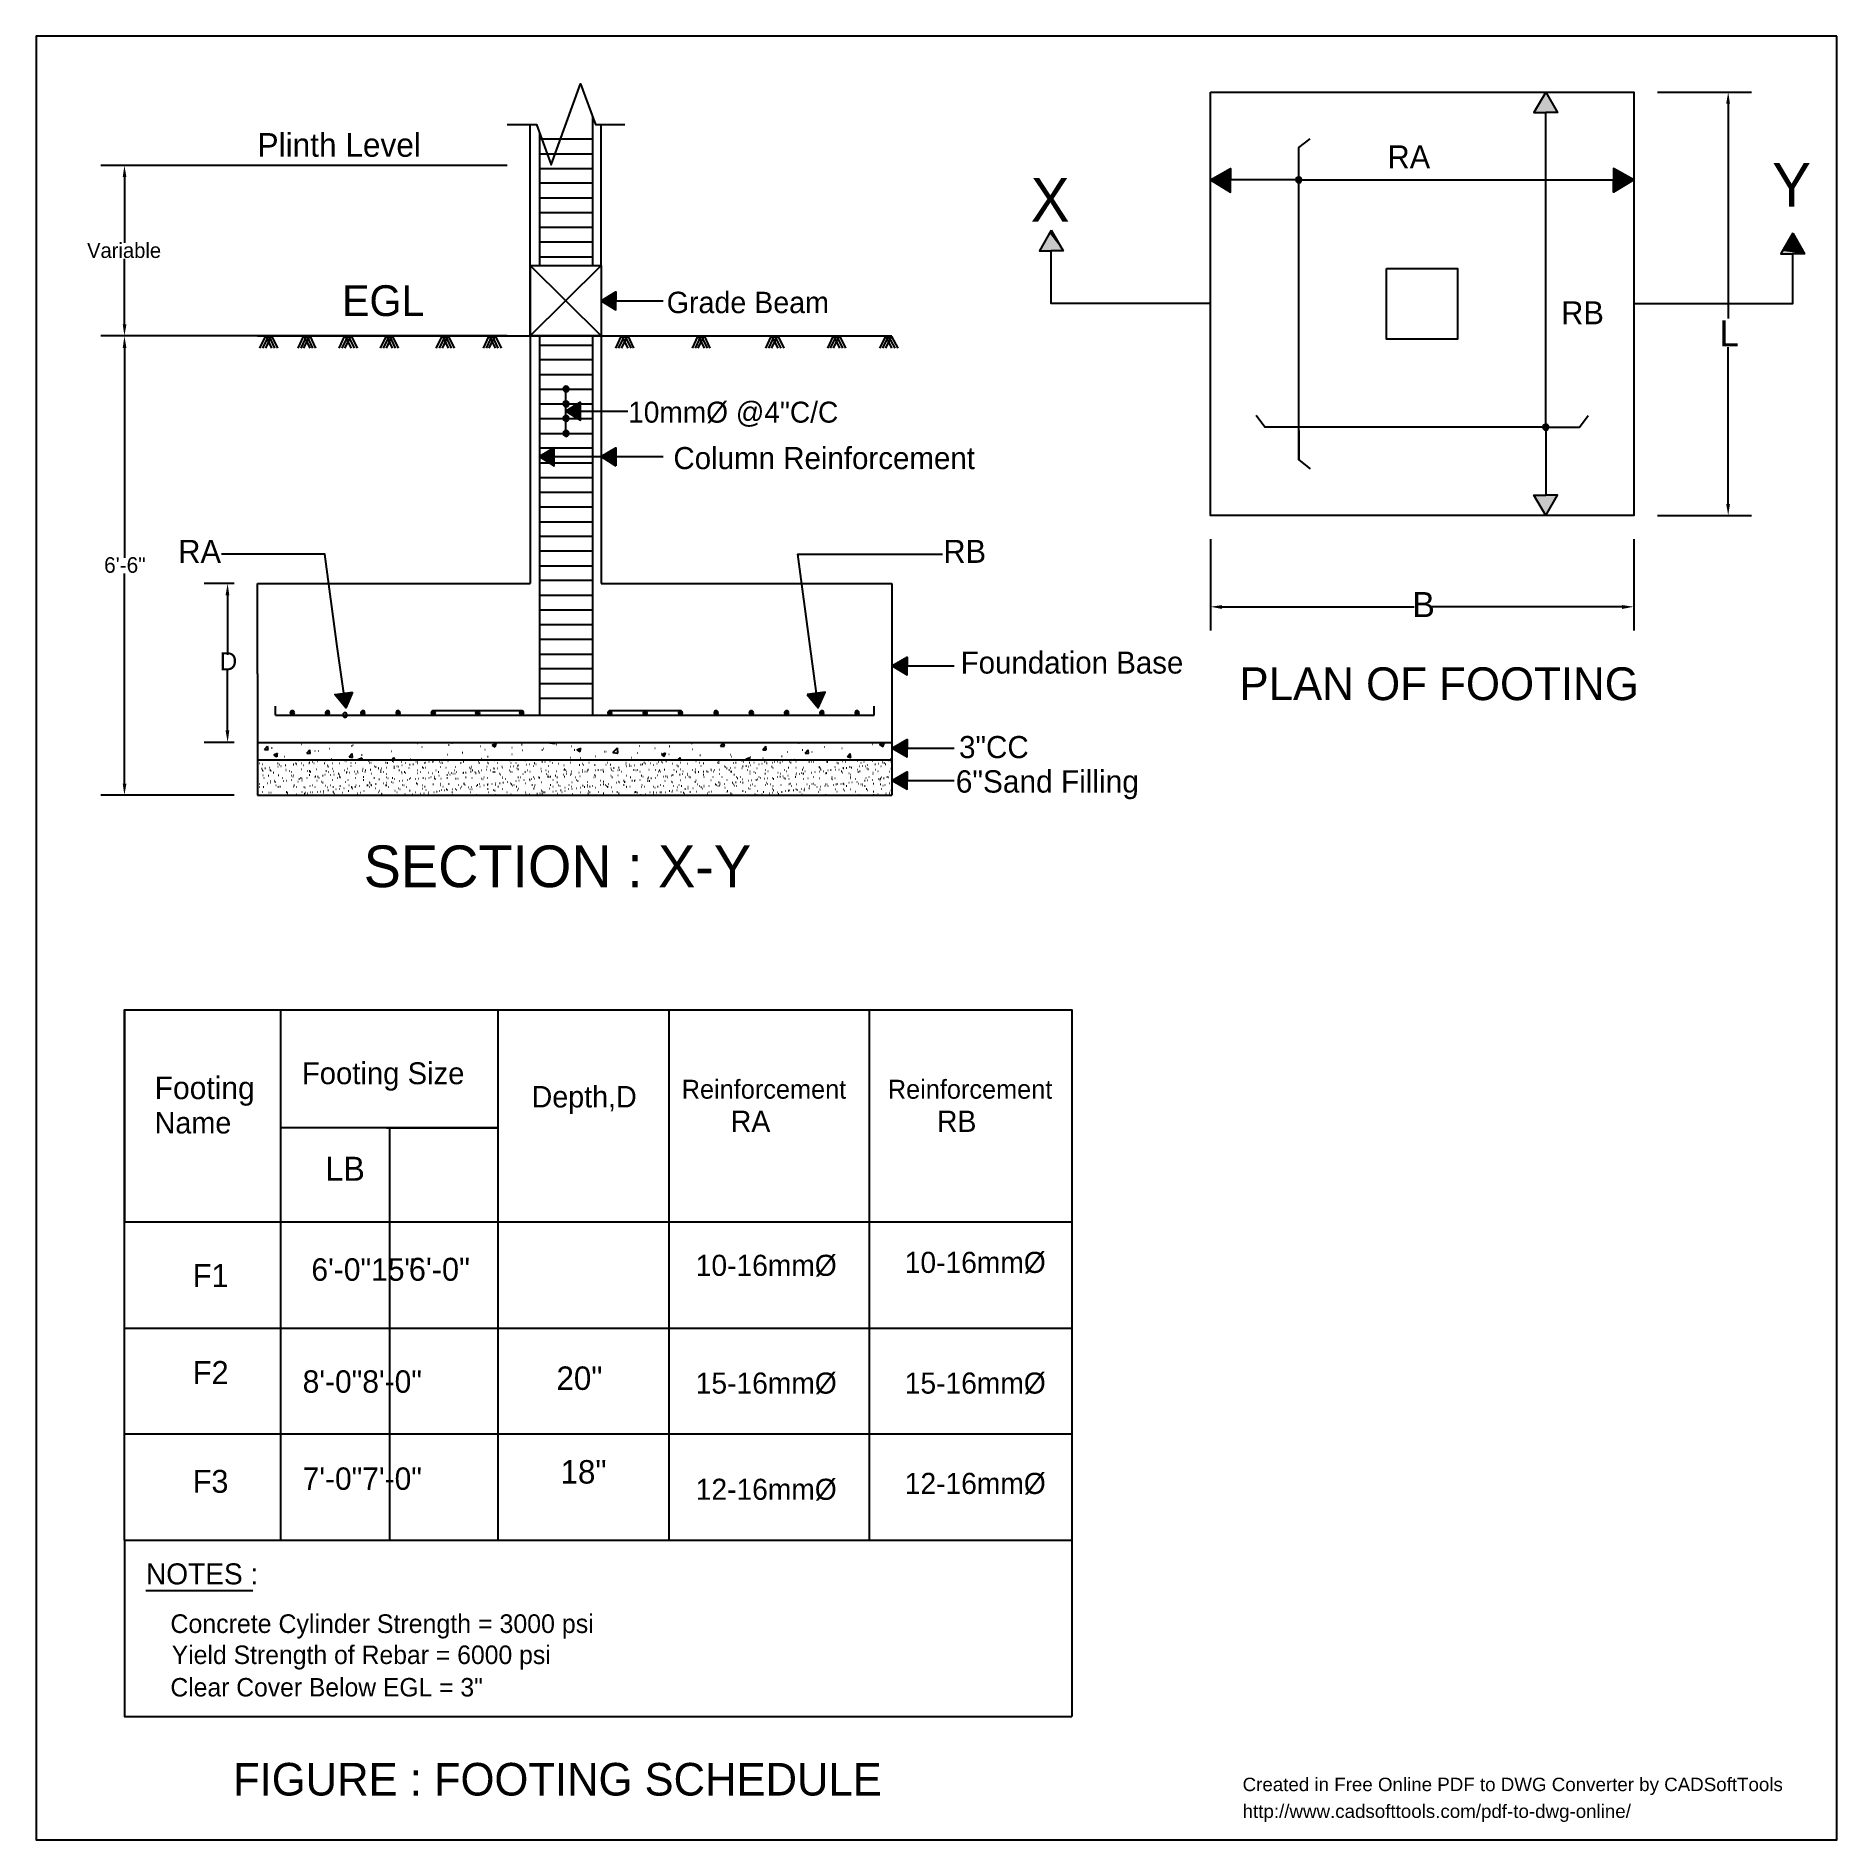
# Model space of a CAD drawing. Header units: millimetres. Extents: x 15 to 199, y 56 to 240.
import ezdxf

# ---------------------------------------------------------------- set-up
doc = ezdxf.new("R2010")
doc.units = ezdxf.units.MM
doc.header["$MEASUREMENT"] = 0
doc.layers.get('0').update_dxf_attribs({"linetype": 'CONTINUOUS'})
doc.layers.add('223CBD0', color=7, linetype='CONTINUOUS')
doc.styles.add('223CC60', font='arial.ttf')
doc.styles.add('CIDFont+F1$001H0', font='')
doc.styles.add('CIDFont+F2$001H0', font='')
doc.styles.get('CIDFont+F1$001H0').set_extended_font_data('CIDFont+F1')
doc.styles.get('CIDFont+F2$001H0').set_extended_font_data('CIDFont+F2')

msp = doc.modelspace()

# ---------------------------------------------------------------- texts
at = {"color": 7, "true_color": 0x000007}
for s, height, style, p in [('Plinth Level', 2.4132, 'CIDFont+F1$001H0', (37.89, 228.01)), ('RA', 2.349, 'CIDFont+F2$001H0', (153.25, 226.82)), ('Y', 4.43, 'CIDFont+F2$001H0', (192.53, 222.93)), ('X', 4.43, 'CIDFont+F2$001H0', (116.84, 221.4)), ('Variable', 1.54, 'CIDFont+F1$001H0', (20.49, 217.68)), ('EGL', 3.143, 'CIDFont+F1$001H0', (46.52, 211.75)), ('Grade Beam', 2.184, 'CIDFont+F2$001H0', (79.67, 212.05)), ('RB', 2.349, 'CIDFont+F2$001H0', (170.98, 210.91)), ('L', 2.64, 'CIDFont+F1$001H0', (187.15, 208.66)), ('10mmØ @4"C/C', 2.144, 'CIDFont+F2$001H0', (75.73, 200.87)), ('Column Reinforcement', 2.2511, 'CIDFont+F2$001H0', (80.35, 196.13)), ('RA', 2.349, 'CIDFont+F2$001H0', (29.8, 186.56)), ('RB', 2.349, 'CIDFont+F2$001H0', (107.91, 186.56)), ('6\'-6"', 1.591, 'CIDFont+F1$001H0', (22.23, 185.55)), ('B', 2.57, 'CIDFont+F1$001H0', (155.79, 181.02)), ('D', 1.84, 'CIDFont+F1$001H0', (34.04, 175.6)), ('Foundation Base', 2.2478, 'CIDFont+F2$001H0', (109.68, 175.26)), ('PLAN OF FOOTING', 3.3469, 'CIDFont+F2$001H0', (138.13, 172.55)), ('3"CC', 2.259, 'CIDFont+F2$001H0', (109.51, 166.63)), ('6"Sand Filling', 2.2778, 'CIDFont+F2$001H0', (109.18, 163.11)), ('SECTION : X-Y', 4.2587, 'CIDFont+F2$001H0', (48.73, 153.46)), ('Footing Size', 2.233, 'CIDFont+F2$001H0', (42.42, 133.35)), ('Footing', 2.292, 'CIDFont+F2$001H0', (27.39, 131.83)), ('Depth,D', 2.189, 'CIDFont+F2$001H0', (65.87, 130.98)), ('Reinforcement', 1.9312, 'CIDFont+F2$001H0', (81.2, 131.87)), ('Reinforcement', 1.9312, 'CIDFont+F2$001H0', (102.24, 131.87)), ('Name', 2.194, 'CIDFont+F2$001H0', (27.39, 128.32)), ('      RA', 2.174, 'CIDFont+F2$001H0', (81.36, 128.48)), ('      RB', 2.174, 'CIDFont+F2$001H0', (102.4, 128.48)), ('LB', 2.457, 'CIDFont+F2$001H0', (44.83, 123.49)), ('10-16mmØ', 2.152, 'CIDFont+F2$001H0', (82.63, 113.79)), ('10-16mmØ', 2.152, 'CIDFont+F2$001H0', (103.97, 114.09)), ('F1', 2.344, 'CIDFont+F2$001H0', (31.28, 112.65)), ('6\'-0"15"', 2.291, 'CIDFont+F2$001H0', (43.39, 113.29)), ('6\'-0"', 2.343, 'CIDFont+F2$001H0', (53.34, 113.29)), ('F2', 2.344, 'CIDFont+F2$001H0', (31.28, 102.75)), ('8\'-0"8\'-0"', 2.286, 'CIDFont+F2$001H0', (42.5, 101.86)), ('20"', 2.392, 'CIDFont+F2$001H0', (68.41, 102.15)), ('15-16mmØ', 2.152, 'CIDFont+F2$001H0', (82.63, 101.77)), ('15-16mmØ', 2.152, 'CIDFont+F2$001H0', (103.97, 101.77)), ('F3', 2.333, 'CIDFont+F2$001H0', (31.28, 91.65)), ('7\'-0"7\'-0"', 2.286, 'CIDFont+F2$001H0', (42.5, 91.95)), ('18"', 2.392, 'CIDFont+F2$001H0', (68.83, 92.59)), ('12-16mmØ', 2.152, 'CIDFont+F2$001H0', (82.63, 90.93)), ('12-16mmØ', 2.152, 'CIDFont+F2$001H0', (103.97, 91.53)), ('NOTES :', 2.144, 'CIDFont+F2$001H0', (26.5, 82.3)), ('Concrete Cylinder Strength = 3000 psi', 1.903, 'CIDFont+F2$001H0', (29, 77.34)), ('Yield Strength of Rebar = 6000 psi', 1.8895, 'CIDFont+F2$001H0', (29.13, 74.17)), ('Clear Cover Below EGL = 3"', 1.8833, 'CIDFont+F2$001H0', (29, 70.86)), ('FIGURE : FOOTING SCHEDULE', 3.3265, 'CIDFont+F2$001H0', (35.39, 60.75))]:
    msp.add_text(s, height=height, dxfattribs=dict(at, style=style)).set_placement(p)

# ---------------------------------------------------------------- blocks, each defined once
blk = doc.blocks.new('220E130')
at = {"layer": '223CBD0', "color": 1, "true_color": 0x000001, "style": '223CC60'}
for s, p in [('Created in Free Online PDF to DWG Converter by CADSoftTools', (0, 0)), ('http://www.cadsofttools.com/pdf-to-dwg-online/', (0, -2))]:
    blk.add_text(s, height=1, dxfattribs=at).set_placement(p)

# ---------------------------------------------------------------- hatches: boundary and pattern name
at = {"true_color": 0x000007}
for points in [[(169.42, 234.61), (170.6, 232.54), (168.19, 232.54)], [(187.83, 233.43), (188.21, 233.43), (188.04, 234.61)], [(24.13, 225.93), (24.51, 225.93), (24.3, 227.12)], [(137.24, 226.82), (137.24, 225.64), (135.17, 225.64)], [(176.32, 226.82), (178.39, 225.64), (176.32, 225.64)], [(135.17, 225.64), (137.24, 225.64), (137.24, 224.41)], [(143.89, 225.68), (144.48, 225.64), (143.85, 225.64)], [(143.85, 225.64), (144.44, 225.55), (143.89, 225.55)], [(143.85, 225.64), (144.48, 225.64), (144.44, 225.55)], [(143.93, 225.81), (144.44, 225.76), (143.89, 225.76)], [(143.89, 225.76), (144.44, 225.72), (143.89, 225.72)], [(143.89, 225.76), (144.44, 225.76), (144.44, 225.72)], [(143.89, 225.72), (144.44, 225.68), (143.89, 225.68)], [(143.89, 225.72), (144.44, 225.72), (144.44, 225.68)], [(143.89, 225.68), (144.44, 225.68), (144.48, 225.64)], [(143.89, 225.55), (144.44, 225.51), (143.89, 225.51)], [(143.89, 225.55), (144.44, 225.55), (144.44, 225.51)], [(143.89, 225.51), (144.44, 225.47), (143.89, 225.47)], [(143.89, 225.51), (144.44, 225.51), (144.44, 225.47)], [(143.89, 225.47), (144.4, 225.43), (143.93, 225.43)], [(143.89, 225.47), (144.44, 225.47), (144.4, 225.43)], [(143.98, 225.85), (144.4, 225.81), (143.93, 225.81)], [(143.93, 225.81), (144.4, 225.81), (144.44, 225.76)], [(143.93, 225.43), (144.36, 225.38), (143.98, 225.38)], [(143.93, 225.43), (144.4, 225.43), (144.36, 225.38)], [(144.02, 225.89), (144.36, 225.85), (143.98, 225.85)], [(143.98, 225.85), (144.36, 225.85), (144.4, 225.81)], [(143.98, 225.38), (144.31, 225.34), (144.02, 225.34)], [(143.98, 225.38), (144.36, 225.38), (144.31, 225.34)], [(144.02, 225.89), (144.31, 225.89), (144.36, 225.85)], [(144.14, 225.93), (144.23, 225.89), (144.1, 225.89)], [(144.14, 225.93), (144.19, 225.93), (144.23, 225.89)], [(176.32, 225.64), (178.39, 225.64), (176.32, 224.41)], [(118.74, 220.22), (120.14, 218.4), (117.73, 218.4)], [(118.91, 220.51), (119.13, 220.22), (118.74, 220.22)], [(118.74, 220.22), (119.13, 220.22), (120.14, 218.4)], [(194.65, 220.22), (195.66, 218.4), (193.59, 218.4)], [(193.59, 218.4), (195.83, 218.1), (193.42, 218.1)], [(193.59, 218.4), (195.66, 218.4), (195.83, 218.1)], [(74.46, 214.21), (74.46, 213.32), (72.98, 213.32)], [(72.98, 213.32), (74.46, 213.32), (74.46, 212.39)], [(24.13, 210.9), (24.51, 210.9), (24.3, 209.72)], [(24.13, 208.49), (24.51, 208.49), (24.3, 209.72)], [(69.13, 204.47), (69.64, 204.39), (69.09, 204.39)], [(69.09, 204.39), (69.68, 204.34), (69.09, 204.34)], [(69.09, 204.39), (69.64, 204.39), (69.68, 204.34)], [(69.13, 204.51), (69.64, 204.47), (69.13, 204.47)], [(69.13, 204.51), (69.6, 204.51), (69.64, 204.47)], [(69.13, 204.47), (69.64, 204.47), (69.64, 204.39)], [(69.21, 204.55), (69.55, 204.51), (69.17, 204.51)], [(69.3, 204.6), (69.51, 204.55), (69.21, 204.55)], [(69.21, 204.55), (69.51, 204.55), (69.55, 204.51)], [(69.3, 204.6), (69.47, 204.6), (69.51, 204.55)], [(69.09, 204.34), (69.68, 204.3), (69.09, 204.3)], [(69.09, 204.34), (69.68, 204.34), (69.68, 204.3)], [(69.09, 204.3), (69.68, 204.22), (69.09, 204.22)], [(69.09, 204.3), (69.68, 204.3), (69.68, 204.22)], [(69.09, 204.22), (69.64, 204.17), (69.09, 204.17)], [(69.09, 204.22), (69.68, 204.22), (69.64, 204.17)], [(69.09, 204.17), (69.64, 204.13), (69.13, 204.13)], [(69.09, 204.17), (69.64, 204.17), (69.64, 204.13)], [(69.13, 202.95), (69.64, 202.9), (69.09, 202.9)], [(69.09, 202.9), (69.68, 202.86), (69.09, 202.86)], [(69.09, 202.9), (69.64, 202.9), (69.68, 202.86)], [(69.09, 202.86), (69.68, 202.78), (69.09, 202.78)], [(69.09, 202.86), (69.68, 202.86), (69.68, 202.78)], [(69.09, 202.78), (69.68, 202.73), (69.09, 202.73)], [(69.09, 202.78), (69.68, 202.78), (69.68, 202.73)], [(69.09, 202.73), (69.64, 202.69), (69.09, 202.69)], [(69.09, 202.73), (69.68, 202.73), (69.64, 202.69)], [(69.09, 202.69), (69.64, 202.65), (69.13, 202.65)], [(69.09, 202.69), (69.64, 202.69), (69.64, 202.65)], [(69.13, 204.13), (69.6, 204.09), (69.13, 204.09)], [(69.13, 204.13), (69.64, 204.13), (69.6, 204.09)], [(69.13, 204.09), (69.55, 204.05), (69.17, 204.05)], [(69.13, 204.09), (69.6, 204.09), (69.55, 204.05)], [(69.17, 203.03), (69.6, 202.99), (69.13, 202.99)], [(69.13, 202.99), (69.64, 202.95), (69.13, 202.95)], [(69.13, 202.99), (69.6, 202.99), (69.64, 202.95)], [(69.13, 202.95), (69.64, 202.95), (69.64, 202.9)], [(69.13, 202.65), (69.6, 202.61), (69.13, 202.61)], [(69.13, 202.65), (69.64, 202.65), (69.6, 202.61)], [(69.13, 202.61), (69.55, 202.57), (69.17, 202.57)], [(69.13, 202.61), (69.6, 202.61), (69.55, 202.57)], [(69.17, 204.05), (69.51, 204), (69.21, 204)], [(69.17, 204.05), (69.55, 204.05), (69.51, 204)], [(69.21, 203.07), (69.55, 203.03), (69.17, 203.03)], [(69.17, 203.03), (69.55, 203.03), (69.6, 202.99)], [(69.17, 202.57), (69.51, 202.52), (69.21, 202.52)], [(69.17, 202.57), (69.55, 202.57), (69.51, 202.52)], [(69.21, 203.07), (69.51, 203.07), (69.55, 203.03)], [(69.21, 202.52), (69.47, 202.48), (69.3, 202.48)], [(69.21, 202.52), (69.51, 202.52), (69.47, 202.48)], [(70.87, 202.95), (70.87, 202.06), (69.38, 202.06)], [(69.13, 201.46), (69.64, 201.38), (69.09, 201.38)], [(69.09, 201.38), (69.68, 201.34), (69.09, 201.34)], [(69.09, 201.38), (69.64, 201.38), (69.68, 201.34)], [(69.09, 201.34), (69.68, 201.3), (69.09, 201.3)], [(69.09, 201.34), (69.68, 201.34), (69.68, 201.3)], [(69.09, 201.3), (69.68, 201.25), (69.09, 201.25)], [(69.09, 201.3), (69.68, 201.3), (69.68, 201.25)], [(69.09, 201.25), (69.64, 201.17), (69.09, 201.17)], [(69.09, 201.25), (69.68, 201.25), (69.64, 201.17)], [(69.09, 201.17), (69.64, 201.13), (69.13, 201.13)], [(69.09, 201.17), (69.64, 201.17), (69.64, 201.13)], [(69.13, 201.51), (69.64, 201.46), (69.13, 201.46)], [(69.13, 201.51), (69.6, 201.51), (69.64, 201.46)], [(69.13, 201.46), (69.64, 201.46), (69.64, 201.38)], [(69.13, 201.13), (69.6, 201.08), (69.13, 201.08)], [(69.13, 201.13), (69.64, 201.13), (69.6, 201.08)], [(69.13, 201.08), (69.55, 201.04), (69.17, 201.04)], [(69.13, 201.08), (69.6, 201.08), (69.55, 201.04)], [(69.21, 201.55), (69.55, 201.51), (69.17, 201.51)], [(69.17, 201.04), (69.51, 201), (69.21, 201)], [(69.17, 201.04), (69.55, 201.04), (69.51, 201)], [(69.3, 201.59), (69.51, 201.55), (69.21, 201.55)], [(69.21, 201.55), (69.51, 201.55), (69.55, 201.51)], [(69.3, 201.59), (69.47, 201.59), (69.51, 201.55)], [(69.38, 202.06), (70.87, 202.06), (70.87, 201.13)], [(169.38, 200.7), (169.5, 200.66), (169.33, 200.66)], [(169.38, 200.7), (169.42, 200.7), (169.5, 200.66)], [(69.13, 199.94), (69.64, 199.9), (69.09, 199.9)], [(69.09, 199.9), (69.68, 199.86), (69.09, 199.86)], [(69.09, 199.9), (69.64, 199.9), (69.68, 199.86)], [(69.09, 199.86), (69.68, 199.77), (69.09, 199.77)], [(69.09, 199.86), (69.68, 199.86), (69.68, 199.77)], [(69.09, 199.77), (69.68, 199.73), (69.09, 199.73)], [(69.09, 199.77), (69.68, 199.77), (69.68, 199.73)], [(69.09, 199.73), (69.64, 199.69), (69.09, 199.69)], [(69.09, 199.73), (69.68, 199.73), (69.64, 199.69)], [(69.09, 199.69), (69.64, 199.64), (69.13, 199.64)], [(69.09, 199.69), (69.64, 199.69), (69.64, 199.64)], [(69.17, 200.03), (69.6, 199.98), (69.13, 199.98)], [(69.13, 199.98), (69.64, 199.94), (69.13, 199.94)], [(69.13, 199.98), (69.6, 199.98), (69.64, 199.94)], [(69.13, 199.94), (69.64, 199.94), (69.64, 199.9)], [(69.13, 199.64), (69.6, 199.6), (69.13, 199.6)], [(69.13, 199.64), (69.64, 199.64), (69.6, 199.6)], [(69.13, 199.6), (69.55, 199.56), (69.17, 199.56)], [(69.13, 199.6), (69.6, 199.6), (69.55, 199.56)], [(69.21, 200.07), (69.55, 200.03), (69.17, 200.03)], [(69.17, 200.03), (69.55, 200.03), (69.6, 199.98)], [(69.17, 199.56), (69.51, 199.52), (69.21, 199.52)], [(69.17, 199.56), (69.55, 199.56), (69.51, 199.52)], [(69.21, 200.07), (69.51, 200.07), (69.55, 200.03)], [(69.3, 199.52), (69.38, 199.47), (69.34, 199.47)], [(69.3, 199.52), (69.47, 199.52), (69.38, 199.47)], [(169.12, 200.45), (169.71, 200.41), (169.08, 200.41)], [(169.08, 200.41), (169.71, 200.32), (169.12, 200.32)], [(169.08, 200.41), (169.71, 200.41), (169.71, 200.32)], [(169.16, 200.53), (169.67, 200.49), (169.12, 200.49)], [(169.12, 200.49), (169.71, 200.45), (169.12, 200.45)], [(169.12, 200.49), (169.67, 200.49), (169.71, 200.45)], [(169.12, 200.45), (169.71, 200.45), (169.71, 200.41)], [(169.12, 200.32), (169.67, 200.28), (169.12, 200.28)], [(169.12, 200.32), (169.71, 200.32), (169.67, 200.28)], [(169.12, 200.28), (169.67, 200.24), (169.16, 200.24)], [(169.12, 200.28), (169.67, 200.28), (169.67, 200.24)], [(169.21, 200.62), (169.63, 200.58), (169.16, 200.58)], [(169.16, 200.58), (169.67, 200.53), (169.16, 200.53)], [(169.16, 200.58), (169.63, 200.58), (169.67, 200.53)], [(169.16, 200.53), (169.67, 200.53), (169.67, 200.49)], [(169.16, 200.24), (169.63, 200.19), (169.16, 200.19)], [(169.16, 200.24), (169.67, 200.24), (169.63, 200.19)], [(169.16, 200.19), (169.59, 200.15), (169.21, 200.15)], [(169.16, 200.19), (169.63, 200.19), (169.59, 200.15)], [(169.25, 200.66), (169.59, 200.62), (169.21, 200.62)], [(169.21, 200.62), (169.59, 200.62), (169.63, 200.58)], [(169.21, 200.15), (169.54, 200.11), (169.25, 200.11)], [(169.21, 200.15), (169.59, 200.15), (169.54, 200.11)], [(169.25, 200.66), (169.54, 200.66), (169.59, 200.62)], [(169.33, 200.11), (169.42, 200.07), (169.38, 200.07)], [(169.33, 200.11), (169.5, 200.11), (169.42, 200.07)], [(68.16, 198.29), (68.16, 197.4), (66.67, 197.4)], [(66.67, 197.4), (68.16, 197.4), (68.16, 196.47)], [(74.46, 198.29), (74.46, 197.4), (72.98, 197.4)], [(72.98, 197.4), (74.46, 197.4), (74.46, 196.47)], [(168.19, 193.46), (170.6, 193.46), (169.42, 191.39)], [(187.83, 192.57), (188.21, 192.57), (188.04, 191.39)], [(34.63, 183.26), (35.01, 183.26), (34.84, 184.45)], [(136.36, 182.25), (136.36, 181.86), (135.17, 182.08)], [(177.21, 182.25), (177.21, 181.86), (178.39, 182.08)], [(104.22, 176.95), (104.22, 176.06), (102.7, 176.06)], [(102.7, 176.06), (104.22, 176.06), (104.22, 175.13)], [(47.5, 173.36), (47.5, 173.14), (45.8, 173.14)], [(45.8, 173.14), (47.5, 173.14), (46.91, 171.75)], [(47.5, 173.36), (47.58, 173.36), (47.5, 173.14)], [(94.02, 173.14), (95.12, 171.75)], [(94.02, 173.14), (95.72, 173.14), (95.12, 171.75)], [(95.84, 173.36), (95.72, 173.14), (94.06, 173.14)], [(34.63, 169.46), (35.01, 169.46), (34.84, 168.23)], [(104.22, 168.53), (104.22, 167.64), (102.7, 167.64)], [(102.7, 167.64), (104.22, 167.64), (104.22, 166.75)], [(24.13, 164.04), (24.51, 164.04), (24.3, 162.86)], [(104.22, 165.23), (104.22, 164.34), (102.7, 164.34)], [(102.7, 164.34), (104.22, 164.34), (104.22, 163.45)]]:
    msp.add_hatch(color=7, dxfattribs=at).paths.add_polyline_path(points)
at = {"true_color": 0x000014}
for points in [[(41.23, 171.32), (41.66, 171.28), (41.19, 171.28)], [(41.19, 171.28), (41.66, 171.24), (41.19, 171.24)], [(41.19, 171.28), (41.66, 171.28), (41.66, 171.24)], [(41.19, 171.24), (41.66, 171.2), (41.19, 171.2)], [(41.19, 171.24), (41.66, 171.24), (41.66, 171.2)], [(41.28, 171.41), (41.61, 171.37), (41.23, 171.37)], [(41.23, 171.37), (41.66, 171.32), (41.23, 171.32)], [(41.23, 171.37), (41.61, 171.37), (41.66, 171.32)], [(41.23, 171.32), (41.66, 171.32), (41.66, 171.28)], [(41.28, 171.41), (41.61, 171.41), (41.61, 171.37)], [(41.32, 171.45), (41.57, 171.41), (41.32, 171.41)], [(41.32, 171.45), (41.53, 171.45), (41.57, 171.41)], [(41.4, 171.49), (41.49, 171.45), (41.36, 171.45)], [(41.4, 171.49), (41.44, 171.49), (41.49, 171.45)], [(44.87, 171.41), (45.21, 171.37), (44.83, 171.37)], [(44.83, 171.37), (45.25, 171.32), (44.83, 171.32)], [(44.83, 171.37), (45.21, 171.37), (45.25, 171.32)], [(44.83, 171.32), (45.25, 171.28), (44.83, 171.28)], [(44.83, 171.32), (45.25, 171.32), (45.25, 171.28)], [(44.83, 171.28), (45.25, 171.24), (44.83, 171.24)], [(44.83, 171.28), (45.25, 171.28), (45.25, 171.24)], [(44.83, 171.24), (45.25, 171.2), (44.83, 171.2)], [(44.83, 171.24), (45.25, 171.24), (45.25, 171.2)], [(44.92, 171.45), (45.21, 171.41), (44.87, 171.41)], [(44.87, 171.41), (45.21, 171.41), (45.21, 171.37)], [(44.92, 171.45), (45.17, 171.45), (45.21, 171.41)], [(45.04, 171.49), (45.08, 171.45), (45, 171.45)], [(45.04, 171.49), (45.08, 171.45)], [(48.47, 171.37), (48.85, 171.32), (48.43, 171.32)], [(48.43, 171.32), (48.85, 171.28), (48.43, 171.28)], [(48.43, 171.32), (48.85, 171.32), (48.85, 171.28)], [(48.43, 171.28), (48.85, 171.24), (48.43, 171.24)], [(48.43, 171.28), (48.85, 171.28), (48.85, 171.24)], [(48.43, 171.24), (48.85, 171.2), (48.43, 171.2)], [(48.43, 171.24), (48.85, 171.24), (48.85, 171.2)], [(48.47, 171.41), (48.85, 171.37), (48.47, 171.37)], [(48.47, 171.41), (48.81, 171.41), (48.85, 171.37)], [(48.47, 171.37), (48.85, 171.37), (48.85, 171.32)], [(48.56, 171.45), (48.77, 171.41), (48.51, 171.41)], [(48.56, 171.45), (48.73, 171.45), (48.77, 171.41)], [(48.64, 171.49), (48.68, 171.45), (48.6, 171.45)], [(48.64, 171.49), (48.68, 171.49), (48.68, 171.45)], [(52.07, 171.37), (52.45, 171.32), (52.03, 171.32)], [(52.03, 171.32), (52.45, 171.28), (52.03, 171.28)], [(52.03, 171.32), (52.45, 171.32), (52.45, 171.28)], [(52.03, 171.28), (52.49, 171.24), (52.03, 171.24)], [(52.03, 171.28), (52.45, 171.28), (52.49, 171.24)], [(52.03, 171.24), (52.45, 171.2), (52.03, 171.2)], [(52.03, 171.24), (52.49, 171.24), (52.45, 171.2)], [(52.07, 171.41), (52.45, 171.37), (52.07, 171.37)], [(52.07, 171.41), (52.41, 171.41), (52.45, 171.37)], [(52.07, 171.37), (52.45, 171.37), (52.45, 171.32)], [(52.15, 171.45), (52.37, 171.41), (52.11, 171.41)], [(52.15, 171.45), (52.37, 171.45), (52.37, 171.41)], [(52.24, 171.49), (52.32, 171.45), (52.2, 171.45)], [(52.24, 171.49), (52.28, 171.49), (52.32, 171.45)], [(55.67, 171.37), (56.05, 171.32), (55.63, 171.32)], [(55.63, 171.32), (56.09, 171.28), (55.63, 171.28)], [(55.63, 171.32), (56.05, 171.32), (56.09, 171.28)], [(55.63, 171.28), (56.09, 171.24), (55.63, 171.24)], [(55.63, 171.28), (56.09, 171.28), (56.09, 171.24)], [(55.63, 171.24), (56.09, 171.2), (55.63, 171.2)], [(55.63, 171.24), (56.09, 171.24), (56.09, 171.2)], [(55.67, 171.41), (56.05, 171.37), (55.67, 171.37)], [(55.67, 171.41), (56.01, 171.41), (56.05, 171.37)], [(55.67, 171.37), (56.05, 171.37), (56.05, 171.32)], [(55.75, 171.45), (56.01, 171.41), (55.71, 171.41)], [(55.75, 171.45), (55.96, 171.45), (56.01, 171.41)], [(55.84, 171.49), (55.92, 171.45), (55.8, 171.45)], [(55.84, 171.49), (55.88, 171.49), (55.92, 171.45)], [(60.16, 171.28), (60.58, 171.24), (60.11, 171.24)], [(60.11, 171.24), (60.58, 171.2), (60.16, 171.2)], [(60.11, 171.24), (60.58, 171.24), (60.58, 171.2)], [(60.2, 171.41), (60.54, 171.37), (60.16, 171.37)], [(60.16, 171.37), (60.58, 171.32), (60.16, 171.32)], [(60.16, 171.37), (60.54, 171.37), (60.58, 171.32)], [(60.16, 171.32), (60.58, 171.28), (60.16, 171.28)], [(60.16, 171.32), (60.58, 171.32), (60.58, 171.28)], [(60.16, 171.28), (60.58, 171.28), (60.58, 171.24)], [(60.2, 171.41), (60.54, 171.41), (60.54, 171.37)], [(60.24, 171.45), (60.49, 171.41), (60.24, 171.41)], [(60.24, 171.45), (60.45, 171.45), (60.49, 171.41)], [(60.32, 171.49), (60.41, 171.45), (60.28, 171.45)], [(60.32, 171.49), (60.37, 171.49), (60.41, 171.45)], [(64.69, 171.37), (65.07, 171.32), (64.64, 171.32)], [(64.64, 171.32), (65.07, 171.28), (64.64, 171.28)], [(64.64, 171.32), (65.07, 171.32), (65.07, 171.28)], [(64.64, 171.28), (65.11, 171.24), (64.64, 171.24)], [(64.64, 171.28), (65.07, 171.28), (65.11, 171.24)], [(64.64, 171.24), (65.07, 171.2), (64.64, 171.2)], [(64.64, 171.24), (65.11, 171.24), (65.07, 171.2)], [(64.69, 171.41), (65.07, 171.37), (64.69, 171.37)], [(64.69, 171.41), (65.02, 171.41), (65.07, 171.37)], [(64.69, 171.37), (65.07, 171.37), (65.07, 171.32)], [(64.77, 171.45), (64.98, 171.41), (64.73, 171.41)], [(64.77, 171.45), (64.98, 171.45), (64.98, 171.41)], [(64.85, 171.49), (64.94, 171.45), (64.81, 171.45)], [(64.85, 171.49), (64.9, 171.49), (64.94, 171.45)], [(73.7, 171.37), (74.08, 171.32), (73.66, 171.32)], [(73.66, 171.32), (74.08, 171.28), (73.66, 171.28)], [(73.66, 171.32), (74.08, 171.32), (74.08, 171.28)], [(73.66, 171.28), (74.08, 171.24), (73.66, 171.24)], [(73.66, 171.28), (74.08, 171.28), (74.08, 171.24)], [(73.66, 171.24), (74.08, 171.2), (73.66, 171.2)], [(73.66, 171.24), (74.08, 171.24), (74.08, 171.2)], [(73.7, 171.41), (74.08, 171.37), (73.7, 171.37)], [(73.7, 171.41), (74.04, 171.41), (74.08, 171.37)], [(73.7, 171.37), (74.08, 171.37), (74.08, 171.32)], [(73.79, 171.45), (74, 171.41), (73.74, 171.41)], [(73.79, 171.45), (73.96, 171.45), (74, 171.41)], [(73.87, 171.49), (73.96, 171.45), (73.83, 171.45)], [(73.87, 171.49), (73.91, 171.49), (73.96, 171.45)], [(77.3, 171.37), (77.68, 171.32), (77.26, 171.32)], [(77.26, 171.32), (77.68, 171.28), (77.26, 171.28)], [(77.26, 171.32), (77.68, 171.32), (77.68, 171.28)], [(77.26, 171.28), (77.72, 171.24), (77.26, 171.24)], [(77.26, 171.28), (77.68, 171.28), (77.72, 171.24)], [(77.26, 171.24), (77.68, 171.2), (77.26, 171.2)], [(77.26, 171.24), (77.72, 171.24), (77.68, 171.2)], [(77.3, 171.41), (77.68, 171.37), (77.3, 171.37)], [(77.3, 171.41), (77.64, 171.41), (77.68, 171.37)], [(77.3, 171.37), (77.68, 171.37), (77.68, 171.32)], [(77.39, 171.45), (77.6, 171.41), (77.34, 171.41)], [(77.39, 171.45), (77.6, 171.45), (77.6, 171.41)], [(77.47, 171.49), (77.55, 171.45), (77.43, 171.45)], [(77.47, 171.49), (77.51, 171.49), (77.55, 171.45)], [(80.9, 171.37), (81.28, 171.32), (80.86, 171.32)], [(80.86, 171.32), (81.32, 171.28), (80.86, 171.28)], [(80.86, 171.32), (81.28, 171.32), (81.32, 171.28)], [(80.86, 171.28), (81.32, 171.24), (80.86, 171.24)], [(80.86, 171.28), (81.32, 171.28), (81.32, 171.24)], [(80.86, 171.24), (81.32, 171.2), (80.86, 171.2)], [(80.86, 171.24), (81.32, 171.24), (81.32, 171.2)], [(80.9, 171.41), (81.28, 171.37), (80.9, 171.37)], [(80.9, 171.41), (81.24, 171.41), (81.28, 171.37)], [(80.9, 171.37), (81.28, 171.37), (81.28, 171.32)], [(80.98, 171.45), (81.24, 171.41), (80.94, 171.41)], [(80.98, 171.45), (81.2, 171.45), (81.24, 171.41)], [(81.07, 171.49), (81.15, 171.45), (81.03, 171.45)], [(81.07, 171.49), (81.11, 171.49), (81.15, 171.45)], [(84.5, 171.32), (84.92, 171.28), (84.45, 171.28)], [(84.45, 171.28), (84.92, 171.24), (84.45, 171.24)], [(84.45, 171.28), (84.92, 171.28), (84.92, 171.24)], [(84.45, 171.24), (84.92, 171.2), (84.45, 171.2)], [(84.45, 171.24), (84.92, 171.24), (84.92, 171.2)], [(84.54, 171.41), (84.88, 171.37), (84.5, 171.37)], [(84.5, 171.37), (84.88, 171.32), (84.5, 171.32)], [(84.5, 171.37), (84.88, 171.37), (84.88, 171.32)], [(84.5, 171.32), (84.88, 171.32), (84.92, 171.28)], [(84.58, 171.45), (84.84, 171.41), (84.54, 171.41)], [(84.54, 171.41), (84.84, 171.41), (84.88, 171.37)], [(84.58, 171.45), (84.79, 171.45), (84.84, 171.41)], [(84.67, 171.49), (84.75, 171.45), (84.62, 171.45)], [(84.67, 171.49), (84.71, 171.49), (84.75, 171.45)], [(88.1, 171.32), (88.52, 171.28), (88.05, 171.28)], [(88.05, 171.28), (88.52, 171.24), (88.05, 171.24)], [(88.05, 171.28), (88.52, 171.28), (88.52, 171.24)], [(88.05, 171.24), (88.52, 171.2), (88.05, 171.2)], [(88.05, 171.24), (88.52, 171.24), (88.52, 171.2)], [(88.14, 171.41), (88.48, 171.37), (88.1, 171.37)], [(88.1, 171.37), (88.52, 171.32), (88.1, 171.32)], [(88.1, 171.37), (88.48, 171.37), (88.52, 171.32)], [(88.1, 171.32), (88.52, 171.32), (88.52, 171.28)], [(88.18, 171.45), (88.43, 171.41), (88.14, 171.41)], [(88.14, 171.41), (88.48, 171.41), (88.48, 171.37)], [(88.18, 171.45), (88.39, 171.45), (88.43, 171.41)], [(88.27, 171.49), (88.35, 171.45), (88.22, 171.45)], [(88.27, 171.49), (88.31, 171.49), (88.35, 171.45)], [(91.74, 171.41), (92.07, 171.37), (91.69, 171.37)], [(91.69, 171.37), (92.12, 171.32), (91.69, 171.32)], [(91.69, 171.37), (92.07, 171.37), (92.12, 171.32)], [(91.69, 171.32), (92.12, 171.28), (91.69, 171.28)], [(91.69, 171.32), (92.12, 171.32), (92.12, 171.28)], [(91.69, 171.28), (92.12, 171.24), (91.69, 171.24)], [(91.69, 171.28), (92.12, 171.28), (92.12, 171.24)], [(91.69, 171.24), (92.12, 171.2), (91.69, 171.2)], [(91.69, 171.24), (92.12, 171.24), (92.12, 171.2)], [(91.74, 171.41), (92.07, 171.41), (92.07, 171.37)], [(91.78, 171.45), (92.03, 171.41), (91.78, 171.41)], [(91.78, 171.45), (91.99, 171.45), (92.03, 171.41)], [(91.86, 171.49), (91.95, 171.45), (91.82, 171.45)], [(91.86, 171.49), (91.91, 171.49), (91.95, 171.45)], [(95.33, 171.37), (95.72, 171.32), (95.29, 171.32)], [(95.29, 171.32), (95.72, 171.28), (95.29, 171.28)], [(95.29, 171.32), (95.72, 171.32), (95.72, 171.28)], [(95.29, 171.28), (95.72, 171.24), (95.29, 171.24)], [(95.29, 171.28), (95.72, 171.28), (95.72, 171.24)], [(95.29, 171.24), (95.72, 171.2), (95.29, 171.2)], [(95.29, 171.24), (95.72, 171.24), (95.72, 171.2)], [(95.38, 171.45), (95.67, 171.41), (95.33, 171.41)], [(95.33, 171.41), (95.67, 171.37), (95.33, 171.37)], [(95.33, 171.41), (95.67, 171.41), (95.67, 171.37)], [(95.33, 171.37), (95.67, 171.37), (95.72, 171.32)], [(95.38, 171.45), (95.63, 171.45), (95.67, 171.41)], [(95.5, 171.49), (95.55, 171.45), (95.46, 171.45)], [(95.5, 171.49), (95.55, 171.45)], [(98.93, 171.37), (99.31, 171.32), (98.89, 171.32)], [(98.89, 171.32), (99.31, 171.28), (98.89, 171.28)], [(98.89, 171.32), (99.31, 171.32), (99.31, 171.28)], [(98.89, 171.28), (99.31, 171.24), (98.89, 171.24)], [(98.89, 171.28), (99.31, 171.28), (99.31, 171.24)], [(98.89, 171.24), (99.31, 171.2), (98.89, 171.2)], [(98.89, 171.24), (99.31, 171.24), (99.31, 171.2)], [(98.98, 171.45), (99.27, 171.41), (98.93, 171.41)], [(98.93, 171.41), (99.31, 171.37), (98.93, 171.37)], [(98.93, 171.41), (99.27, 171.41), (99.31, 171.37)], [(98.93, 171.37), (99.31, 171.37), (99.31, 171.32)], [(98.98, 171.45), (99.23, 171.45), (99.27, 171.41)], [(99.1, 171.49), (99.14, 171.45), (99.06, 171.45)], [(99.1, 171.49), (99.14, 171.45)], [(41.19, 171.2), (41.66, 171.15), (41.23, 171.15)], [(41.19, 171.2), (41.66, 171.2), (41.66, 171.15)], [(41.23, 171.15), (41.61, 171.11), (41.23, 171.11)], [(41.23, 171.15), (41.66, 171.15), (41.61, 171.11)], [(41.28, 171.11), (41.57, 171.07), (41.32, 171.07)], [(41.28, 171.11), (41.61, 171.11), (41.57, 171.07)], [(41.32, 171.07), (41.53, 171.03), (41.32, 171.03)], [(41.32, 171.07), (41.57, 171.07), (41.53, 171.03)], [(44.83, 171.2), (45.25, 171.15), (44.83, 171.15)], [(44.83, 171.2), (45.25, 171.2), (45.25, 171.15)], [(44.83, 171.15), (45.21, 171.11), (44.83, 171.11)], [(44.83, 171.15), (45.25, 171.15), (45.21, 171.11)], [(44.87, 171.11), (45.17, 171.07), (44.92, 171.07)], [(44.87, 171.11), (45.21, 171.11), (45.17, 171.07)], [(44.92, 171.07), (45.13, 171.03), (44.96, 171.03)], [(44.92, 171.07), (45.17, 171.07), (45.13, 171.03)], [(48.43, 171.2), (48.85, 171.15), (48.43, 171.15)], [(48.43, 171.2), (48.85, 171.2), (48.85, 171.15)], [(48.43, 171.15), (48.85, 171.11), (48.47, 171.11)], [(48.43, 171.15), (48.85, 171.15), (48.85, 171.11)], [(48.47, 171.11), (48.77, 171.07), (48.51, 171.07)], [(48.47, 171.11), (48.81, 171.11), (48.77, 171.07)], [(48.51, 171.07), (48.73, 171.03), (48.56, 171.03)], [(48.51, 171.07), (48.77, 171.07), (48.73, 171.03)], [(52.03, 171.2), (52.45, 171.15), (52.03, 171.15)], [(52.03, 171.2), (52.45, 171.2), (52.45, 171.15)], [(52.03, 171.15), (52.45, 171.11), (52.07, 171.11)], [(52.03, 171.15), (52.45, 171.15), (52.45, 171.11)], [(52.07, 171.11), (52.37, 171.07), (52.11, 171.07)], [(52.07, 171.11), (52.41, 171.11), (52.37, 171.07)], [(52.11, 171.07), (52.37, 171.03), (52.15, 171.03)], [(52.11, 171.07), (52.37, 171.07), (52.37, 171.03)], [(55.63, 171.2), (56.05, 171.15), (55.63, 171.15)], [(55.63, 171.2), (56.09, 171.2), (56.05, 171.15)], [(55.63, 171.15), (56.05, 171.11), (55.67, 171.11)], [(55.63, 171.15), (56.05, 171.15), (56.05, 171.11)], [(55.67, 171.11), (56.01, 171.07), (55.71, 171.07)], [(55.67, 171.11), (56.01, 171.11), (56.01, 171.07)], [(55.71, 171.07), (55.96, 171.03), (55.75, 171.03)], [(55.71, 171.07), (56.01, 171.07), (55.96, 171.03)], [(60.16, 171.2), (60.58, 171.15), (60.16, 171.15)], [(60.16, 171.2), (60.58, 171.2), (60.58, 171.15)], [(60.16, 171.15), (60.54, 171.11), (60.16, 171.11)], [(60.16, 171.15), (60.58, 171.15), (60.54, 171.11)], [(60.2, 171.11), (60.49, 171.07), (60.24, 171.07)], [(60.2, 171.11), (60.54, 171.11), (60.49, 171.07)], [(60.24, 171.07), (60.45, 171.03), (60.24, 171.03)], [(60.24, 171.07), (60.49, 171.07), (60.45, 171.03)], [(64.64, 171.2), (65.07, 171.15), (64.64, 171.15)], [(64.64, 171.2), (65.07, 171.2), (65.07, 171.15)], [(64.64, 171.15), (65.07, 171.11), (64.69, 171.11)], [(64.64, 171.15), (65.07, 171.15), (65.07, 171.11)], [(64.69, 171.11), (64.98, 171.07), (64.73, 171.07)], [(64.69, 171.11), (65.02, 171.11), (64.98, 171.07)], [(64.73, 171.07), (64.98, 171.03), (64.77, 171.03)], [(64.73, 171.07), (64.98, 171.07), (64.98, 171.03)], [(73.66, 171.2), (74.08, 171.15), (73.66, 171.15)], [(73.66, 171.2), (74.08, 171.2), (74.08, 171.15)], [(73.66, 171.15), (74.08, 171.11), (73.7, 171.11)], [(73.66, 171.15), (74.08, 171.15), (74.08, 171.11)], [(73.7, 171.11), (74, 171.07), (73.74, 171.07)], [(73.7, 171.11), (74.04, 171.11), (74, 171.07)], [(73.74, 171.07), (73.96, 171.03), (73.79, 171.03)], [(73.74, 171.07), (74, 171.07), (73.96, 171.03)], [(77.26, 171.2), (77.68, 171.15), (77.26, 171.15)], [(77.26, 171.2), (77.68, 171.2), (77.68, 171.15)], [(77.26, 171.15), (77.68, 171.11), (77.3, 171.11)], [(77.26, 171.15), (77.68, 171.15), (77.68, 171.11)], [(77.3, 171.11), (77.6, 171.07), (77.34, 171.07)], [(77.3, 171.11), (77.64, 171.11), (77.6, 171.07)], [(77.34, 171.07), (77.6, 171.03), (77.39, 171.03)], [(77.34, 171.07), (77.6, 171.07), (77.6, 171.03)], [(80.86, 171.2), (81.28, 171.15), (80.86, 171.15)], [(80.86, 171.2), (81.32, 171.2), (81.28, 171.15)], [(80.86, 171.15), (81.28, 171.11), (80.9, 171.11)], [(80.86, 171.15), (81.28, 171.15), (81.28, 171.11)], [(80.9, 171.11), (81.24, 171.07), (80.94, 171.07)], [(80.9, 171.11), (81.24, 171.11), (81.24, 171.07)], [(80.94, 171.07), (81.2, 171.03), (80.98, 171.03)], [(80.94, 171.07), (81.24, 171.07), (81.2, 171.03)], [(84.45, 171.2), (84.88, 171.15), (84.5, 171.15)], [(84.45, 171.2), (84.92, 171.2), (84.88, 171.15)], [(84.5, 171.15), (84.88, 171.11), (84.5, 171.11)], [(84.5, 171.15), (84.88, 171.15), (84.88, 171.11)], [(84.54, 171.11), (84.84, 171.07), (84.54, 171.07)], [(84.54, 171.11), (84.84, 171.11), (84.84, 171.07)], [(84.54, 171.07), (84.79, 171.03), (84.58, 171.03)], [(84.54, 171.07), (84.84, 171.07), (84.79, 171.03)], [(88.05, 171.2), (88.52, 171.15), (88.1, 171.15)], [(88.05, 171.2), (88.52, 171.2), (88.52, 171.15)], [(88.1, 171.15), (88.48, 171.11), (88.1, 171.11)], [(88.1, 171.15), (88.52, 171.15), (88.48, 171.11)], [(88.14, 171.11), (88.43, 171.07), (88.14, 171.07)], [(88.14, 171.11), (88.48, 171.11), (88.43, 171.07)], [(88.14, 171.07), (88.39, 171.03), (88.18, 171.03)], [(88.14, 171.07), (88.43, 171.07), (88.39, 171.03)], [(91.69, 171.2), (92.12, 171.15), (91.69, 171.15)], [(91.69, 171.2), (92.12, 171.2), (92.12, 171.15)], [(91.69, 171.15), (92.07, 171.11), (91.69, 171.11)], [(91.69, 171.15), (92.12, 171.15), (92.07, 171.11)], [(91.74, 171.11), (92.03, 171.07), (91.78, 171.07)], [(91.74, 171.11), (92.07, 171.11), (92.03, 171.07)], [(91.78, 171.07), (91.99, 171.03), (91.78, 171.03)], [(91.78, 171.07), (92.03, 171.07), (91.99, 171.03)], [(95.29, 171.2), (95.72, 171.15), (95.29, 171.15)], [(95.29, 171.2), (95.72, 171.2), (95.72, 171.15)], [(95.29, 171.15), (95.72, 171.11), (95.29, 171.11)], [(95.29, 171.15), (95.72, 171.15), (95.72, 171.11)], [(95.33, 171.11), (95.63, 171.07), (95.38, 171.07)], [(95.33, 171.11), (95.67, 171.11), (95.63, 171.07)], [(95.38, 171.07), (95.59, 171.03), (95.42, 171.03)], [(95.38, 171.07), (95.63, 171.07), (95.59, 171.03)], [(98.89, 171.2), (99.31, 171.15), (98.89, 171.15)], [(98.89, 171.2), (99.31, 171.2), (99.31, 171.15)], [(98.89, 171.15), (99.31, 171.11), (98.93, 171.11)], [(98.89, 171.15), (99.31, 171.15), (99.31, 171.11)], [(98.93, 171.11), (99.23, 171.07), (98.98, 171.07)], [(98.93, 171.11), (99.27, 171.11), (99.23, 171.07)], [(98.98, 171.07), (99.23, 171.03), (99.02, 171.03)], [(98.98, 171.07), (99.23, 171.07), (99.23, 171.03)]]:
    msp.add_hatch(color=20, dxfattribs=at).paths.add_polyline_path(points)

# ---------------------------------------------------------------- linework, layer by layer
at = {"color": 7, "linetype": 'Continuous', "lineweight": 25, "true_color": 0x000007}
for p, q in [((180.81, 234.61), (190.42, 234.61)), ((72.09, 232.16), (72.09, 216.92)), ((169.42, 200.7), (169.42, 232.41)), ((188.04, 233.43), (188.04, 217.42)), ((65.74, 216.92), (65.74, 231.31)), ((66.67, 230.51), (66.67, 216.92)), ((72.98, 216.92), (72.98, 231.31)), ((63.37, 227.12), (21.89, 227.12)), ((24.3, 225.93), (24.3, 219.24)), ((143.85, 225.64), (137.24, 225.64)), ((144.48, 225.64), (176.32, 225.64)), ((24.3, 210.9), (24.3, 217.59)), ((188.04, 217.42), (188.04, 211.5)), ((65.74, 216.92), (65.74, 184.45)), ((65.74, 216.92), (72.98, 209.72)), ((65.74, 209.72), (72.98, 216.92)), ((72.98, 216.92), (72.98, 184.45)), ((74.46, 213.32), (79.29, 213.32)), ((35.52, 209.72), (21.89, 209.72)), ((63.37, 209.72), (21.89, 209.72)), ((24.3, 208.49), (24.3, 187.07)), ((37.89, 209.72), (102.66, 209.72)), ((65.74, 209.72), (65.74, 191.39)), ((188.04, 192.57), (188.04, 208.58)), ((69.38, 203.07), (69.38, 204)), ((69.38, 201.59), (69.38, 202.48)), ((69.38, 200.07), (69.38, 201)), ((70.87, 202.06), (75.69, 202.06)), ((169.42, 200.07), (169.42, 193.46)), ((68.16, 197.4), (72.98, 197.4)), ((72.98, 197.4), (74.46, 196.47)), ((74.46, 197.4), (79.29, 197.4)), ((180.81, 191.39), (190.42, 191.39)), ((135.17, 188.98), (135.17, 179.66)), ((178.39, 188.98), (178.39, 179.66)), ((24.3, 164.04), (24.3, 185.46)), ((35.52, 184.45), (32.43, 184.45)), ((37.89, 184.45), (65.74, 184.45)), ((37.89, 175.22), (37.89, 184.45)), ((72.98, 184.45), (102.66, 184.45)), ((102.66, 184.45), (102.66, 162.86)), ((34.84, 183.26), (34.84, 177.17)), ((136.36, 182.08), (155.96, 182.08)), ((177.21, 182.08), (157.65, 182.08)), ((46.69, 173.27), (46.02, 178.01)), ((94.95, 173.23), (94.32, 178.01)), ((34.84, 169.46), (34.84, 175.56)), ((37.89, 175.22), (37.89, 162.86)), ((104.22, 176.06), (109.01, 176.06)), ((35.52, 168.23), (32.43, 168.23)), ((37.89, 168.23), (102.66, 168.23)), ((38.61, 167.51), (38.9, 167.85)), ((38.61, 167.51), (38.9, 167.85)), ((38.99, 167.47), (38.9, 167.85)), ((38.99, 167.47), (38.9, 167.85)), ((39.33, 167.68), (39.37, 167.68)), ((39.33, 167.68), (39.37, 167.68)), ((42.38, 168.06), (42.42, 168.06)), ((42.38, 168.06), (42.42, 168.06)), ((45.21, 167.6), (45.25, 167.6)), ((45.21, 167.6), (45.25, 167.6)), ((47.5, 167.89), (47.54, 167.89)), ((47.5, 167.89), (47.54, 167.89)), ((47.62, 167.98), (47.67, 167.98)), ((47.62, 167.98), (47.67, 167.98)), ((53.47, 168.23), (53.51, 168.23)), ((53.47, 168.23), (53.51, 168.23)), ((53.51, 168.23), (53.55, 168.23)), ((53.51, 168.23), (53.55, 168.23)), ((54.23, 168.15), (54.27, 168.15)), ((54.23, 168.15), (54.27, 168.15)), ((54.65, 167.77), (54.69, 167.77)), ((54.65, 167.77), (54.69, 167.77)), ((57.4, 167.98), (57.45, 167.98)), ((57.4, 167.98), (57.45, 167.98)), ((57.74, 168.19), (57.78, 168.19)), ((57.74, 168.19), (57.78, 168.19)), ((60.62, 167.85), (60.66, 167.85)), ((60.62, 167.85), (60.66, 167.85)), ((61.85, 167.94), (62.27, 168.11)), ((61.85, 167.94), (62.27, 168.11)), ((61.85, 167.94), (62.15, 167.77)), ((61.85, 167.94), (62.15, 167.77)), ((62.15, 167.77), (62.27, 168.11)), ((62.15, 167.77), (62.27, 168.11)), ((63.84, 167.72), (63.88, 167.72)), ((63.84, 167.72), (63.88, 167.72)), ((64.85, 168.02), (64.9, 168.02)), ((64.85, 168.02), (64.9, 168.02)), ((66.38, 168.23), (66.42, 168.23)), ((66.38, 168.23), (66.42, 168.23)), ((67.06, 167.6), (67.1, 167.6)), ((67.06, 167.6), (67.1, 167.6)), ((67.73, 168.19), (67.78, 168.23)), ((67.73, 168.19), (67.78, 168.23)), ((67.73, 168.19), (68.28, 168.11)), ((67.73, 168.19), (68.28, 168.11)), ((68.28, 168.11), (68.28, 168.23)), ((68.28, 168.11), (68.28, 168.23)), ((68.41, 168.02), (68.45, 168.02)), ((68.41, 168.02), (68.45, 168.02)), ((69.93, 167.85), (69.98, 167.85)), ((69.93, 167.85), (69.98, 167.85)), ((70.48, 167.47), (70.91, 167.64)), ((70.48, 167.47), (70.91, 167.64)), ((70.78, 167.26), (70.91, 167.64)), ((70.78, 167.26), (70.91, 167.64)), ((74.17, 167.22), (74.63, 167.68)), ((74.17, 167.22), (74.63, 167.68)), ((74.68, 167.13), (74.63, 167.68)), ((74.68, 167.13), (74.63, 167.68)), ((76.84, 167.89), (76.88, 167.89)), ((76.84, 167.89), (76.88, 167.89)), ((78.44, 167.64), (78.49, 167.64)), ((78.44, 167.64), (78.49, 167.64)), ((79.93, 167.85), (79.97, 167.85)), ((79.93, 167.85), (79.97, 167.85)), ((80.9, 168.23), (81.24, 168.23)), ((80.9, 168.23), (81.24, 168.23)), ((81.24, 168.23), (81.28, 168.23)), ((81.24, 168.23), (81.28, 168.23)), ((82.21, 168.15), (82.25, 168.15)), ((82.21, 168.15), (82.25, 168.15)), ((82.25, 167.56), (82.3, 167.56)), ((82.25, 167.56), (82.3, 167.56)), ((85.17, 167.85), (85.47, 168.23)), ((85.17, 167.85), (85.47, 168.23)), ((85.17, 167.85), (85.56, 167.85)), ((85.17, 167.85), (85.56, 167.85)), ((85.3, 167.98), (85.34, 167.98)), ((85.3, 167.98), (85.34, 167.98)), ((85.56, 167.85), (85.47, 168.23)), ((85.56, 167.85), (85.47, 168.23)), ((89.49, 167.47), (89.79, 167.85)), ((89.49, 167.47), (89.79, 167.85)), ((89.66, 167.6), (89.7, 167.6)), ((89.66, 167.6), (89.7, 167.6)), ((89.83, 167.47), (89.79, 167.85)), ((89.83, 167.47), (89.79, 167.85)), ((93.13, 168.19), (93.18, 168.19)), ((93.13, 168.19), (93.18, 168.19)), ((95.76, 167.77), (95.8, 167.77)), ((95.76, 167.77), (95.8, 167.77)), ((97.54, 167.64), (97.58, 167.64)), ((97.54, 167.64), (97.58, 167.64)), ((100.63, 168.06), (100.67, 168.06)), ((100.63, 168.06), (100.67, 168.06)), ((101.73, 167.77), (101.85, 168.15)), ((104.22, 167.64), (109.01, 167.64)), ((37.89, 166.45), (102.66, 166.45)), ((38.06, 166.12), (38.1, 166.12)), ((38.06, 166.12), (38.1, 166.12)), ((38.4, 166.03), (38.44, 166.03)), ((38.4, 166.03), (38.44, 166.03)), ((38.61, 167.51), (38.99, 167.47)), ((38.61, 167.51), (38.99, 167.47)), ((39.54, 166.96), (39.92, 167.13)), ((39.54, 166.96), (39.92, 167.13)), ((39.92, 166.88), (39.96, 166.88)), ((39.92, 166.88), (39.96, 166.88)), ((39.92, 166.12), (39.96, 166.12)), ((39.92, 166.12), (39.96, 166.12)), ((39.96, 166.07), (40, 166.07)), ((39.96, 166.07), (40, 166.07)), ((39.96, 165.78), (40, 165.78)), ((39.96, 165.78), (40, 165.78)), ((40.13, 165.99), (40.17, 165.99)), ((40.13, 165.99), (40.17, 165.99)), ((40.26, 165.86), (40.3, 165.86)), ((40.26, 165.86), (40.3, 165.86)), ((40.26, 165.82), (40.3, 165.82)), ((40.26, 165.82), (40.3, 165.82)), ((40.6, 166.79), (40.64, 166.79)), ((40.6, 166.79), (40.64, 166.79)), ((40.72, 165.9), (40.77, 165.9)), ((40.72, 165.9), (40.77, 165.9)), ((41.53, 166.03), (41.57, 166.03)), ((41.53, 166.03), (41.57, 166.03)), ((41.57, 165.99), (41.61, 165.99)), ((41.57, 165.99), (41.61, 165.99)), ((41.78, 166.12), (41.83, 166.12)), ((41.78, 166.12), (41.83, 166.12)), ((41.87, 166.03), (41.91, 166.03)), ((41.87, 166.03), (41.91, 166.03)), ((42.08, 166.41), (42.12, 166.41)), ((42.08, 166.41), (42.12, 166.41)), ((42.38, 166.12), (42.42, 166.12)), ((42.38, 166.12), (42.42, 166.12)), ((42.59, 165.9), (42.63, 165.9)), ((42.59, 165.9), (42.63, 165.9)), ((42.93, 167.13), (43.22, 167.47)), ((42.93, 167.13), (43.22, 167.47)), ((42.93, 167.13), (43.26, 167.09)), ((42.93, 167.13), (43.26, 167.09)), ((43.14, 166.12), (43.18, 166.12)), ((43.14, 166.12), (43.18, 166.12)), ((43.18, 166.2), (43.22, 166.2)), ((43.18, 166.2), (43.22, 166.2)), ((43.26, 167.09), (43.22, 167.47)), ((43.26, 167.09), (43.22, 167.47)), ((43.48, 166.24), (43.52, 166.24)), ((43.48, 166.24), (43.52, 166.24)), ((43.65, 166.12), (43.69, 166.12)), ((43.65, 166.12), (43.69, 166.12)), ((43.73, 167.39), (43.77, 167.39)), ((43.73, 167.39), (43.77, 167.39)), ((43.98, 166.33), (44.03, 166.33)), ((43.98, 166.33), (44.03, 166.33)), ((44.11, 167.39), (44.15, 167.39)), ((44.11, 167.39), (44.15, 167.39)), ((44.7, 166.12), (44.75, 166.12)), ((44.7, 166.12), (44.75, 166.12)), ((44.79, 166.41), (44.83, 166.41)), ((44.79, 166.41), (44.83, 166.41)), ((45, 165.9), (45.04, 165.9)), ((45, 165.9), (45.04, 165.9)), ((45.08, 165.78), (45.13, 165.78)), ((45.08, 165.78), (45.13, 165.78)), ((45.42, 166.54), (45.47, 166.54)), ((45.42, 166.54), (45.47, 166.54)), ((45.55, 166.12), (45.59, 166.12)), ((45.55, 166.12), (45.59, 166.12)), ((46.23, 166.12), (46.27, 166.12)), ((46.23, 166.12), (46.27, 166.12)), ((46.78, 166.41), (46.82, 166.41)), ((46.78, 166.41), (46.82, 166.41)), ((46.91, 166.33), (46.95, 166.33)), ((46.91, 166.33), (46.95, 166.33)), ((47.24, 166.75), (47.54, 167.09)), ((47.24, 166.75), (47.54, 167.09)), ((47.24, 166.75), (47.58, 166.71)), ((47.24, 166.75), (47.58, 166.71)), ((47.41, 166.16), (47.46, 166.16)), ((47.41, 166.16), (47.46, 166.16)), ((47.41, 165.86), (47.46, 165.86)), ((47.41, 165.86), (47.46, 165.86)), ((47.58, 166.71), (47.54, 167.09)), ((47.58, 166.71), (47.54, 167.09)), ((47.88, 166.16), (47.92, 166.16)), ((47.88, 166.16), (47.92, 166.16)), ((48.13, 166.5), (48.56, 166.67)), ((48.13, 166.5), (48.56, 166.67)), ((48.13, 166.5), (48.22, 166.45)), ((48.13, 166.5), (48.22, 166.45)), ((48.51, 166.96), (48.56, 166.96)), ((48.51, 166.96), (48.56, 166.96)), ((48.51, 166.45), (48.56, 166.67)), ((48.51, 166.45), (48.56, 166.67)), ((49.23, 166.37), (49.28, 166.37)), ((49.23, 166.37), (49.28, 166.37)), ((49.28, 166.16), (49.32, 166.16)), ((49.28, 166.16), (49.32, 166.16)), ((49.45, 166.2), (49.49, 166.2)), ((49.45, 166.2), (49.49, 166.2)), ((49.83, 165.82), (49.87, 165.82)), ((49.83, 165.82), (49.87, 165.82)), ((49.95, 165.74), (50, 165.74)), ((49.95, 165.74), (50, 165.74)), ((50.97, 166.2), (51.01, 166.2)), ((50.97, 166.2), (51.01, 166.2)), ((51.14, 166.16), (51.18, 166.16)), ((51.14, 166.16), (51.18, 166.16)), ((51.52, 167.34), (51.56, 167.34)), ((51.52, 167.34), (51.56, 167.34)), ((51.6, 166.45), (51.82, 166.71)), ((51.6, 166.45), (51.82, 166.71)), ((51.65, 166.37), (51.69, 166.37)), ((51.65, 166.37), (51.69, 166.37)), ((51.73, 166.24), (51.77, 166.24)), ((51.73, 166.24), (51.77, 166.24)), ((51.9, 166.45), (51.82, 166.71)), ((51.9, 166.45), (51.82, 166.71)), ((51.82, 165.78), (51.86, 165.78)), ((51.82, 165.78), (51.86, 165.78)), ((52.11, 165.82), (52.15, 165.82)), ((52.11, 165.82), (52.15, 165.82)), ((52.28, 165.78), (52.32, 165.78)), ((52.28, 165.78), (52.32, 165.78)), ((52.58, 166.24), (52.62, 166.24)), ((52.58, 166.24), (52.62, 166.24)), ((52.62, 165.9), (52.66, 165.9)), ((52.62, 165.9), (52.66, 165.9)), ((53, 166.16), (53.04, 166.16)), ((53, 166.16), (53.04, 166.16)), ((53.42, 165.99), (53.47, 165.99)), ((53.42, 165.99), (53.47, 165.99)), ((53.51, 166.54), (53.55, 166.54)), ((53.51, 166.54), (53.55, 166.54)), ((53.76, 166.03), (53.81, 166.03)), ((53.76, 166.03), (53.81, 166.03)), ((54.06, 166.29), (54.1, 166.29)), ((54.06, 166.29), (54.1, 166.29)), ((54.19, 166.29), (54.23, 166.29)), ((54.19, 166.29), (54.23, 166.29)), ((54.23, 166.12), (54.27, 166.12)), ((54.23, 166.12), (54.27, 166.12)), ((54.69, 165.74), (54.74, 165.74)), ((54.69, 165.74), (54.74, 165.74)), ((54.91, 166.16), (54.95, 166.16)), ((54.91, 166.16), (54.95, 166.16)), ((55.03, 166.2), (55.08, 166.2)), ((55.03, 166.2), (55.08, 166.2)), ((55.37, 166.24), (55.41, 166.24)), ((55.37, 166.24), (55.41, 166.24)), ((55.71, 166.24), (55.75, 166.24)), ((55.71, 166.24), (55.75, 166.24)), ((55.84, 166.33), (55.88, 166.33)), ((55.84, 166.33), (55.88, 166.33)), ((56.47, 166.29), (56.51, 166.29)), ((56.47, 166.29), (56.51, 166.29)), ((56.56, 165.74), (56.6, 165.74)), ((56.56, 165.74), (56.6, 165.74)), ((56.6, 166.16), (56.64, 166.16)), ((56.6, 166.16), (56.64, 166.16)), ((56.68, 166.41), (56.73, 166.41)), ((56.68, 166.41), (56.73, 166.41)), ((56.77, 166.16), (56.81, 166.16)), ((56.77, 166.16), (56.81, 166.16)), ((57.28, 167.01), (57.32, 167.01)), ((57.28, 167.01), (57.32, 167.01)), ((57.32, 166.33), (57.36, 166.33)), ((57.32, 166.33), (57.36, 166.33)), ((58.08, 165.74), (58.12, 165.74)), ((58.08, 165.74), (58.12, 165.74)), ((58.63, 166.16), (58.67, 166.16)), ((58.63, 166.16), (58.67, 166.16)), ((58.8, 167.22), (58.84, 167.22)), ((58.8, 167.22), (58.84, 167.22)), ((58.89, 166.33), (58.93, 166.33)), ((58.89, 166.33), (58.93, 166.33)), ((58.93, 166.24), (58.97, 166.24)), ((58.93, 166.24), (58.97, 166.24)), ((59.73, 165.78), (59.77, 165.78)), ((59.73, 165.78), (59.77, 165.78)), ((60.45, 166.33), (60.49, 166.33)), ((60.45, 166.33), (60.49, 166.33)), ((60.49, 166.16), (60.54, 166.16)), ((60.49, 166.16), (60.54, 166.16)), ((60.71, 166.58), (60.75, 166.58)), ((60.71, 166.58), (60.75, 166.58)), ((61.09, 167.51), (61.13, 167.51)), ((61.09, 167.51), (61.13, 167.51)), ((61.3, 165.78), (61.34, 165.78)), ((61.3, 165.78), (61.34, 165.78)), ((61.34, 166.2), (61.38, 166.2)), ((61.34, 166.2), (61.38, 166.2)), ((61.38, 166.79), (61.43, 166.79)), ((61.38, 166.79), (61.43, 166.79)), ((61.43, 166.12), (61.47, 166.12)), ((61.43, 166.12), (61.47, 166.12)), ((62.06, 166.41), (62.1, 166.41)), ((62.06, 166.41), (62.1, 166.41)), ((62.36, 166.16), (62.4, 166.16)), ((62.36, 166.16), (62.4, 166.16)), ((62.82, 165.78), (62.86, 165.78)), ((62.82, 165.78), (62.86, 165.78)), ((63.63, 166.41), (63.67, 166.41)), ((63.63, 166.41), (63.67, 166.41)), ((63.67, 165.78), (63.71, 165.78)), ((63.67, 165.78), (63.71, 165.78)), ((63.75, 166.16), (63.8, 166.16)), ((63.75, 166.16), (63.8, 166.16)), ((63.84, 167.05), (63.88, 167.05)), ((63.84, 167.05), (63.88, 167.05)), ((64.01, 165.82), (64.05, 165.82)), ((64.01, 165.82), (64.05, 165.82)), ((64.26, 166.16), (64.3, 166.16)), ((64.26, 166.16), (64.3, 166.16)), ((64.43, 165.86), (64.47, 165.86)), ((64.43, 165.86), (64.47, 165.86)), ((64.47, 165.9), (64.52, 165.9)), ((64.47, 165.9), (64.52, 165.9)), ((64.9, 167.43), (64.94, 167.43)), ((64.9, 167.43), (64.94, 167.43)), ((65.19, 166.41), (65.24, 166.41)), ((65.19, 166.41), (65.24, 166.41)), ((65.32, 165.99), (65.36, 165.99)), ((65.32, 165.99), (65.36, 165.99)), ((65.62, 166.03), (65.66, 166.03)), ((65.62, 166.03), (65.66, 166.03)), ((66.04, 165.86), (66.08, 165.86)), ((66.04, 165.86), (66.08, 165.86)), ((66.12, 166.16), (66.17, 166.16)), ((66.12, 166.16), (66.17, 166.16)), ((66.12, 166.12), (66.17, 166.12)), ((66.12, 166.12), (66.17, 166.12)), ((66.17, 166.12), (66.21, 166.12)), ((66.17, 166.12), (66.21, 166.12)), ((66.29, 166.03), (66.34, 166.03)), ((66.29, 166.03), (66.34, 166.03)), ((66.93, 167.47), (66.97, 167.47)), ((66.93, 167.47), (66.97, 167.47)), ((66.93, 166.24), (66.97, 166.24)), ((66.93, 166.24), (66.97, 166.24)), ((67.23, 166.24), (67.27, 166.24)), ((67.23, 166.24), (67.27, 166.24)), ((67.56, 165.86), (67.61, 165.86)), ((67.56, 165.86), (67.61, 165.86)), ((67.73, 166.33), (67.78, 166.33)), ((67.73, 166.33), (67.78, 166.33)), ((67.99, 166.16), (68.03, 166.16)), ((67.99, 166.16), (68.03, 166.16)), ((68.54, 166.45), (68.58, 166.45)), ((68.54, 166.45), (68.58, 166.45)), ((68.62, 166.07), (68.66, 166.07)), ((68.62, 166.07), (68.66, 166.07)), ((69.17, 165.9), (69.21, 165.9)), ((69.17, 165.9), (69.21, 165.9)), ((69.85, 166.71), (69.89, 166.71)), ((69.85, 166.71), (69.89, 166.71)), ((69.85, 166.2), (69.89, 166.2)), ((69.85, 166.2), (69.89, 166.2)), ((70.23, 167.47), (70.27, 167.47)), ((70.23, 167.47), (70.27, 167.47)), ((70.48, 167.47), (70.78, 167.26)), ((70.48, 167.47), (70.78, 167.26)), ((70.74, 165.95), (70.78, 165.95)), ((70.74, 165.95), (70.78, 165.95)), ((70.87, 166.67), (70.91, 166.67)), ((70.87, 166.67), (70.91, 166.67)), ((71.04, 166.07), (71.08, 166.07)), ((71.04, 166.07), (71.08, 166.07)), ((71.12, 165.95), (71.16, 165.95)), ((71.12, 165.95), (71.16, 165.95)), ((71.71, 166.2), (71.75, 166.2)), ((71.71, 166.2), (71.75, 166.2)), ((72.31, 165.95), (72.35, 165.95)), ((72.31, 165.95), (72.35, 165.95)), ((72.35, 166.84), (72.39, 166.84)), ((72.35, 166.84), (72.39, 166.84)), ((73.32, 167.3), (73.36, 167.3)), ((73.32, 167.3), (73.36, 167.3)), ((73.45, 167.3), (73.49, 167.3)), ((73.45, 167.3), (73.49, 167.3)), ((73.45, 165.99), (73.49, 165.99)), ((73.45, 165.99), (73.49, 165.99)), ((73.62, 166.2), (73.66, 166.2)), ((73.62, 166.2), (73.66, 166.2)), ((73.91, 165.99), (73.96, 165.99)), ((73.91, 165.99), (73.96, 165.99)), ((74.17, 167.22), (74.68, 167.13)), ((74.17, 167.22), (74.68, 167.13)), ((74.63, 167.13), (74.68, 167.13)), ((74.63, 167.13), (74.68, 167.13)), ((75.48, 166.2), (75.52, 166.2)), ((75.48, 166.2), (75.52, 166.2)), ((75.48, 166.03), (75.52, 166.03)), ((75.48, 166.03), (75.52, 166.03)), ((75.56, 165.82), (75.61, 165.82)), ((75.56, 165.82), (75.61, 165.82)), ((75.86, 165.99), (75.9, 165.99)), ((75.86, 165.99), (75.9, 165.99)), ((75.86, 165.86), (75.9, 165.86)), ((75.86, 165.86), (75.9, 165.86)), ((75.99, 165.86), (76.03, 165.86)), ((75.99, 165.86), (76.03, 165.86)), ((76.07, 166.71), (76.12, 166.71)), ((76.07, 166.71), (76.12, 166.71)), ((76.37, 165.9), (76.41, 165.9)), ((76.37, 165.9), (76.41, 165.9)), ((76.67, 167.17), (76.71, 167.17)), ((76.67, 167.17), (76.71, 167.17)), ((77, 165.99), (77.05, 165.99)), ((77, 165.99), (77.05, 165.99)), ((77.17, 166.03), (77.22, 166.03)), ((77.17, 166.03), (77.22, 166.03)), ((77.34, 166.2), (77.39, 166.2)), ((77.34, 166.2), (77.39, 166.2)), ((77.51, 166.07), (77.55, 166.07)), ((77.51, 166.07), (77.55, 166.07)), ((77.77, 166.41), (77.81, 166.41)), ((77.77, 166.41), (77.81, 166.41)), ((77.98, 166.12), (78.02, 166.12)), ((77.98, 166.12), (78.02, 166.12)), ((78.32, 165.95), (78.36, 165.95)), ((78.32, 165.95), (78.36, 165.95)), ((78.66, 166.07), (78.7, 166.07)), ((78.66, 166.07), (78.7, 166.07)), ((78.78, 166.24), (78.82, 166.24)), ((78.78, 166.24), (78.82, 166.24)), ((79.12, 167.01), (79.54, 167.17)), ((79.12, 167.01), (79.54, 167.17)), ((79.12, 167.09), (79.16, 167.09)), ((79.12, 167.09), (79.16, 167.09)), ((79.12, 167.01), (79.42, 166.79)), ((79.12, 167.01), (79.42, 166.79)), ((79.12, 166.29), (79.16, 166.29)), ((79.12, 166.29), (79.16, 166.29)), ((79.21, 166.2), (79.25, 166.2)), ((79.21, 166.2), (79.25, 166.2)), ((79.42, 166.79), (79.54, 167.17)), ((79.42, 166.79), (79.54, 167.17)), ((79.59, 166.33), (79.63, 166.33)), ((79.59, 166.33), (79.63, 166.33)), ((79.88, 167.05), (79.93, 167.05)), ((79.88, 167.05), (79.93, 167.05)), ((80.22, 166.07), (80.26, 166.07)), ((80.22, 166.07), (80.26, 166.07)), ((80.69, 165.9), (80.73, 165.9)), ((80.69, 165.9), (80.73, 165.9)), ((80.81, 166.45), (81.03, 166.71)), ((80.81, 166.45), (81.03, 166.71)), ((80.81, 165.82), (80.86, 165.82)), ((80.81, 165.82), (80.86, 165.82)), ((81.07, 166.45), (81.03, 166.71)), ((81.07, 166.45), (81.03, 166.71)), ((81.07, 166.2), (81.11, 166.2)), ((81.07, 166.2), (81.11, 166.2)), ((81.75, 166.07), (81.79, 166.07)), ((81.75, 166.07), (81.79, 166.07)), ((82.51, 166.45), (82.55, 166.45)), ((82.51, 166.45), (82.55, 166.45)), ((82.63, 166.33), (82.68, 166.33)), ((82.63, 166.33), (82.68, 166.33)), ((82.97, 166.2), (83.02, 166.2)), ((82.97, 166.2), (83.02, 166.2)), ((83.06, 166.92), (83.1, 166.92)), ((83.06, 166.92), (83.1, 166.92)), ((83.14, 165.86), (83.18, 165.86)), ((83.14, 165.86), (83.18, 165.86)), ((83.4, 166.12), (83.44, 166.12)), ((83.4, 166.12), (83.44, 166.12)), ((84.84, 166.2), (84.88, 166.2)), ((84.84, 166.2), (84.88, 166.2)), ((84.96, 166.37), (85.01, 166.37)), ((84.96, 166.37), (85.01, 166.37)), ((84.96, 166.16), (85.01, 166.16)), ((84.96, 166.16), (85.01, 166.16)), ((85.56, 165.82), (85.6, 165.82)), ((85.56, 165.82), (85.6, 165.82)), ((85.64, 165.74), (85.68, 165.74)), ((85.64, 165.74), (85.68, 165.74)), ((85.94, 166.45), (85.98, 166.45)), ((85.94, 166.45), (85.98, 166.45)), ((86.15, 167.01), (86.19, 167.01)), ((86.15, 167.01), (86.19, 167.01)), ((86.28, 166.79), (86.32, 166.79)), ((86.28, 166.79), (86.32, 166.79)), ((86.49, 166.16), (86.53, 166.16)), ((86.49, 166.16), (86.53, 166.16)), ((86.7, 166.2), (86.74, 166.2)), ((86.7, 166.2), (86.74, 166.2)), ((87.33, 166.37), (87.38, 166.37)), ((87.33, 166.37), (87.38, 166.37)), ((87.42, 165.82), (87.46, 165.82)), ((87.42, 165.82), (87.46, 165.82)), ((87.46, 166.24), (87.5, 166.24)), ((87.46, 166.24), (87.5, 166.24)), ((87.76, 166.5), (88.14, 166.67)), ((87.76, 166.5), (87.84, 166.45)), ((87.76, 165.86), (87.8, 165.86)), ((87.76, 165.86), (87.8, 165.86)), ((87.97, 165.78), (88.01, 165.78)), ((87.97, 165.78), (88.01, 165.78)), ((88.1, 166.45), (88.14, 166.67)), ((88.1, 166.45), (88.14, 166.67)), ((88.1, 166.2), (88.14, 166.2)), ((88.1, 166.2), (88.14, 166.2)), ((88.18, 166.75), (88.22, 166.75)), ((88.18, 166.75), (88.22, 166.75)), ((88.22, 165.9), (88.27, 165.9)), ((88.22, 165.9), (88.27, 165.9)), ((88.56, 166.2), (88.6, 166.2)), ((88.56, 166.2), (88.6, 166.2)), ((89.07, 166.03), (89.11, 166.03)), ((89.07, 166.03), (89.11, 166.03)), ((89.37, 166.07), (89.41, 166.07)), ((89.37, 166.07), (89.41, 166.07)), ((89.49, 167.47), (89.83, 167.47)), ((89.49, 167.47), (89.83, 167.47)), ((89.49, 166.62), (89.53, 166.62)), ((89.49, 166.62), (89.53, 166.62)), ((89.66, 166.24), (89.7, 166.24)), ((89.66, 166.24), (89.7, 166.24)), ((89.79, 166.33), (89.83, 166.33)), ((89.79, 166.33), (89.83, 166.33)), ((89.87, 166.12), (89.92, 166.12)), ((89.87, 166.12), (89.92, 166.12)), ((90.38, 165.78), (90.42, 165.78)), ((90.38, 165.78), (90.42, 165.78)), ((90.42, 166.2), (90.47, 166.2)), ((90.42, 166.2), (90.47, 166.2)), ((90.68, 166.24), (90.72, 166.24)), ((90.68, 166.24), (90.72, 166.24)), ((90.97, 166.29), (91.02, 166.29)), ((90.97, 166.29), (91.02, 166.29)), ((91.23, 166.2), (91.27, 166.2)), ((91.23, 166.2), (91.27, 166.2)), ((91.4, 166.84), (91.44, 166.84)), ((91.4, 166.84), (91.44, 166.84)), ((91.48, 166.33), (91.52, 166.33)), ((91.48, 166.33), (91.52, 166.33)), ((91.99, 167.26), (92.03, 167.26)), ((91.99, 167.26), (92.03, 167.26)), ((92.2, 166.29), (92.24, 166.29)), ((92.2, 166.29), (92.24, 166.29)), ((92.29, 166.2), (92.33, 166.2)), ((92.29, 166.2), (92.33, 166.2)), ((92.33, 166.2), (92.37, 166.2)), ((92.33, 166.2), (92.37, 166.2)), ((92.71, 166.5), (92.75, 166.5)), ((92.71, 166.5), (92.75, 166.5)), ((92.84, 166.29), (92.88, 166.29)), ((92.84, 166.29), (92.88, 166.29)), ((93.51, 167.47), (93.56, 167.47)), ((93.51, 167.47), (93.56, 167.47)), ((93.81, 167.13), (94.11, 167.47)), ((93.81, 167.13), (94.11, 167.47)), ((93.81, 167.13), (94.15, 167.09)), ((93.81, 167.13), (94.15, 167.09)), ((94.15, 167.09), (94.11, 167.47)), ((94.15, 167.09), (94.11, 167.47)), ((94.19, 166.24), (94.23, 166.24)), ((94.19, 166.24), (94.23, 166.24)), ((94.4, 166.29), (94.45, 166.29)), ((94.4, 166.29), (94.45, 166.29)), ((94.49, 167.26), (94.53, 167.26)), ((94.49, 167.26), (94.53, 167.26)), ((94.61, 166.24), (94.66, 166.24)), ((94.61, 166.24), (94.66, 166.24)), ((95.21, 165.74), (95.25, 165.74)), ((95.21, 165.74), (95.25, 165.74)), ((95.97, 166.29), (96.01, 166.29)), ((95.97, 166.29), (96.01, 166.29)), ((96.05, 166.24), (96.1, 166.24)), ((96.05, 166.24), (96.1, 166.24)), ((96.82, 165.74), (96.86, 165.74)), ((96.82, 165.74), (96.86, 165.74)), ((97.03, 166.2), (97.07, 166.2)), ((97.03, 166.2), (97.07, 166.2)), ((97.15, 166.12), (97.2, 166.12)), ((97.15, 166.12), (97.2, 166.12)), ((97.58, 166.33), (97.62, 166.33)), ((97.58, 166.33), (97.62, 166.33)), ((97.92, 166.24), (97.96, 166.24)), ((97.92, 166.24), (97.96, 166.24)), ((98.13, 166.75), (98.38, 167.09)), ((98.13, 166.75), (98.38, 167.09)), ((98.13, 166.75), (98.47, 166.71)), ((98.13, 166.75), (98.47, 166.71)), ((98.34, 165.74), (98.38, 165.74)), ((98.34, 165.74), (98.38, 165.74)), ((98.47, 166.71), (98.38, 167.09)), ((98.47, 166.71), (98.38, 167.09)), ((99.14, 166.37), (99.19, 166.37)), ((99.14, 166.37), (99.19, 166.37)), ((99.31, 165.82), (99.36, 165.82)), ((99.31, 165.82), (99.36, 165.82)), ((99.48, 166.16), (99.53, 166.16)), ((99.48, 166.16), (99.53, 166.16)), ((99.61, 165.86), (99.65, 165.86)), ((99.61, 165.86), (99.65, 165.86)), ((99.78, 166.24), (99.82, 166.24)), ((99.78, 166.24), (99.82, 166.24)), ((99.95, 165.82), (99.99, 165.82)), ((99.95, 165.82), (99.99, 165.82)), ((100.12, 165.95), (100.16, 165.95)), ((100.12, 165.95), (100.16, 165.95)), ((100.67, 166.37), (100.71, 166.37)), ((100.67, 166.37), (100.71, 166.37)), ((100.92, 166.03), (100.97, 166.03)), ((101.26, 166.07), (101.3, 166.07)), ((101.52, 165.82), (101.56, 165.82)), ((101.68, 166.24), (101.73, 166.24)), ((101.73, 166.16), (101.77, 166.16)), ((101.9, 166.16), (101.94, 166.16)), ((101.98, 166.03), (102.02, 166.03)), ((102.32, 166.41), (102.36, 166.41)), ((102.49, 166.45), (102.66, 166.62)), ((102.53, 166.24), (102.57, 166.24)), ((38.06, 164), (38.1, 164)), ((38.06, 164), (38.1, 164)), ((38.31, 165.57), (38.35, 165.57)), ((38.31, 165.57), (38.35, 165.57)), ((38.35, 165.44), (38.4, 165.44)), ((38.35, 165.44), (38.4, 165.44)), ((38.44, 165.35), (38.48, 165.35)), ((38.44, 165.35), (38.48, 165.35)), ((38.44, 164.89), (38.48, 164.89)), ((38.44, 164.89), (38.48, 164.89)), ((38.52, 164.63), (38.57, 164.63)), ((38.52, 164.63), (38.57, 164.63)), ((38.65, 165.61), (38.69, 165.61)), ((38.65, 165.61), (38.69, 165.61)), ((38.86, 164.08), (38.9, 164.08)), ((38.86, 164.08), (38.9, 164.08)), ((38.99, 164.85), (39.03, 164.85)), ((38.99, 164.85), (39.03, 164.85)), ((39.12, 165.69), (39.16, 165.69)), ((39.12, 165.69), (39.16, 165.69)), ((39.16, 165.44), (39.2, 165.44)), ((39.16, 165.44), (39.2, 165.44)), ((39.2, 164.3), (39.24, 164.3)), ((39.2, 164.3), (39.24, 164.3)), ((39.2, 164.13), (39.24, 164.13)), ((39.2, 164.13), (39.24, 164.13)), ((39.24, 165.35), (39.29, 165.35)), ((39.24, 165.35), (39.29, 165.35)), ((39.5, 165.18), (39.54, 165.18)), ((39.5, 165.18), (39.54, 165.18)), ((39.58, 164.34), (39.62, 164.34)), ((39.58, 164.34), (39.62, 164.34)), ((39.67, 164.21), (39.71, 164.21)), ((39.67, 164.21), (39.71, 164.21)), ((39.67, 164.21), (39.71, 164.21)), ((39.67, 164.21), (39.71, 164.21)), ((39.75, 163.87), (39.79, 163.87)), ((39.75, 163.87), (39.79, 163.87)), ((40, 164.89), (40.05, 164.89)), ((40, 164.89), (40.05, 164.89)), ((40.43, 164.63), (40.47, 164.63)), ((40.43, 164.63), (40.47, 164.63)), ((40.51, 164.3), (40.56, 164.3)), ((40.51, 164.3), (40.56, 164.3)), ((40.77, 165.48), (40.81, 165.48)), ((40.77, 165.48), (40.81, 165.48)), ((40.77, 165.4), (40.81, 165.4)), ((40.77, 165.4), (40.81, 165.4)), ((40.81, 164.34), (40.85, 164.34)), ((40.81, 164.34), (40.85, 164.34)), ((40.81, 164.34), (40.85, 164.34)), ((40.81, 164.34), (40.85, 164.34)), ((41.11, 165.35), (41.15, 165.35)), ((41.11, 165.35), (41.15, 165.35)), ((41.32, 164.42), (41.36, 164.42)), ((41.32, 164.42), (41.36, 164.42)), ((41.36, 165.23), (41.4, 165.23)), ((41.36, 165.23), (41.4, 165.23)), ((41.36, 164.85), (41.4, 164.85)), ((41.36, 164.85), (41.4, 164.85)), ((41.49, 164.76), (41.53, 164.76)), ((41.49, 164.76), (41.53, 164.76)), ((41.53, 164.89), (41.57, 164.89)), ((41.53, 164.89), (41.57, 164.89)), ((41.61, 163.87), (41.66, 163.87)), ((41.61, 163.87), (41.66, 163.87)), ((41.99, 164.25), (42.04, 164.25)), ((41.99, 164.25), (42.04, 164.25)), ((42.12, 164.51), (42.16, 164.51)), ((42.12, 164.51), (42.16, 164.51)), ((42.29, 164.63), (42.33, 164.63)), ((42.29, 164.63), (42.33, 164.63)), ((42.38, 165.52), (42.42, 165.52)), ((42.38, 165.52), (42.42, 165.52)), ((42.42, 164.55), (42.46, 164.55)), ((42.42, 164.55), (42.46, 164.55)), ((42.42, 164.34), (42.46, 164.34)), ((42.42, 164.34), (42.46, 164.34)), ((42.93, 164.63), (42.97, 164.63)), ((42.93, 164.63), (42.97, 164.63)), ((42.97, 165.35), (43.01, 165.35)), ((42.97, 165.35), (43.01, 165.35)), ((43.18, 165.35), (43.22, 165.35)), ((43.18, 165.35), (43.22, 165.35)), ((43.18, 164.93), (43.22, 164.93)), ((43.18, 164.93), (43.22, 164.93)), ((43.22, 165.23), (43.26, 165.23)), ((43.22, 165.23), (43.26, 165.23)), ((43.31, 165.27), (43.35, 165.27)), ((43.31, 165.27), (43.35, 165.27)), ((43.48, 163.87), (43.52, 163.87)), ((43.48, 163.87), (43.52, 163.87)), ((43.73, 164.72), (43.77, 164.72)), ((43.73, 164.72), (43.77, 164.72)), ((43.81, 164.8), (43.86, 164.8)), ((43.81, 164.8), (43.86, 164.8)), ((43.9, 165.52), (43.94, 165.52)), ((43.9, 165.52), (43.94, 165.52)), ((43.94, 164.34), (43.98, 164.34)), ((43.94, 164.34), (43.98, 164.34)), ((44.03, 164.76), (44.07, 164.76)), ((44.03, 164.76), (44.07, 164.76)), ((44.15, 164.63), (44.2, 164.63)), ((44.15, 164.63), (44.2, 164.63)), ((44.41, 164.25), (44.45, 164.25)), ((44.41, 164.25), (44.45, 164.25)), ((44.53, 164.85), (44.58, 164.85)), ((44.53, 164.85), (44.58, 164.85)), ((44.53, 164.13), (44.58, 164.13)), ((44.53, 164.13), (44.58, 164.13)), ((44.75, 164.97), (44.79, 164.97)), ((44.75, 164.97), (44.79, 164.97)), ((44.87, 165.35), (44.92, 165.35)), ((44.87, 165.35), (44.92, 165.35)), ((45.13, 165.23), (45.17, 165.23)), ((45.13, 165.23), (45.17, 165.23)), ((45.34, 164.93), (45.38, 164.93)), ((45.34, 164.93), (45.38, 164.93)), ((45.34, 163.87), (45.38, 163.87)), ((45.34, 163.87), (45.38, 163.87)), ((45.51, 165.57), (45.55, 165.57)), ((45.51, 165.57), (45.55, 165.57)), ((45.55, 164.42), (45.59, 164.42)), ((45.55, 164.42), (45.59, 164.42)), ((45.64, 165.31), (45.68, 165.31)), ((45.64, 165.31), (45.68, 165.31)), ((45.68, 164.97), (45.72, 164.97)), ((45.68, 164.97), (45.72, 164.97)), ((46.02, 164.63), (46.06, 164.63)), ((46.02, 164.63), (46.06, 164.63)), ((46.14, 165.06), (46.19, 165.06)), ((46.14, 165.06), (46.19, 165.06)), ((46.23, 164.76), (46.27, 164.76)), ((46.23, 164.76), (46.27, 164.76)), ((46.27, 164.97), (46.31, 164.97)), ((46.27, 164.97), (46.31, 164.97)), ((46.31, 164.68), (46.35, 164.68)), ((46.31, 164.68), (46.35, 164.68)), ((46.74, 165.4), (46.78, 165.4)), ((46.74, 165.4), (46.78, 165.4)), ((46.86, 164.21), (46.91, 164.21)), ((46.86, 164.21), (46.91, 164.21)), ((46.95, 165.14), (46.99, 165.14)), ((46.95, 165.14), (46.99, 165.14)), ((46.99, 165.23), (47.03, 165.23)), ((46.99, 165.23), (47.03, 165.23)), ((47.07, 165.57), (47.12, 165.57)), ((47.07, 165.57), (47.12, 165.57)), ((47.12, 164.42), (47.16, 164.42)), ((47.12, 164.42), (47.16, 164.42)), ((47.2, 163.87), (47.24, 163.87)), ((47.2, 163.87), (47.24, 163.87)), ((47.29, 165.18), (47.33, 165.18)), ((47.29, 165.18), (47.33, 165.18)), ((47.75, 165.27), (47.79, 165.27)), ((47.75, 165.27), (47.79, 165.27)), ((47.88, 164.63), (47.92, 164.63)), ((47.88, 164.63), (47.92, 164.63)), ((47.92, 165.02), (47.96, 165.02)), ((47.92, 165.02), (47.96, 165.02)), ((47.92, 163.87), (47.96, 163.87)), ((47.92, 163.87), (47.96, 163.87)), ((48.05, 165.31), (48.09, 165.31)), ((48.05, 165.31), (48.09, 165.31)), ((48.13, 165.18), (48.18, 165.18)), ((48.13, 165.18), (48.18, 165.18)), ((48.6, 165.4), (48.64, 165.4)), ((48.6, 165.4), (48.64, 165.4)), ((48.6, 165.35), (48.64, 165.35)), ((48.6, 165.35), (48.64, 165.35)), ((48.64, 165.57), (48.68, 165.57)), ((48.64, 165.57), (48.68, 165.57)), ((48.68, 164.72), (48.73, 164.72)), ((48.68, 164.72), (48.73, 164.72)), ((48.68, 164.42), (48.73, 164.42)), ((48.68, 164.42), (48.73, 164.42)), ((48.85, 165.23), (48.89, 165.23)), ((48.85, 165.23), (48.89, 165.23)), ((48.89, 165.4), (48.94, 165.4)), ((48.89, 165.4), (48.94, 165.4)), ((49.06, 163.87), (49.11, 163.87)), ((49.06, 163.87), (49.11, 163.87)), ((49.15, 163.87), (49.19, 163.87)), ((49.15, 163.87), (49.19, 163.87)), ((49.28, 164.17), (49.32, 164.17)), ((49.28, 164.17), (49.32, 164.17)), ((49.36, 164.08), (49.4, 164.08)), ((49.36, 164.08), (49.4, 164.08)), ((49.4, 165.48), (49.45, 165.48)), ((49.4, 165.48), (49.45, 165.48)), ((49.45, 163.91), (49.49, 163.91)), ((49.45, 163.91), (49.49, 163.91)), ((49.49, 165.06), (49.53, 165.06)), ((49.49, 165.06), (49.53, 165.06)), ((49.53, 163.87), (49.57, 163.87)), ((49.53, 163.87), (49.57, 163.87)), ((49.78, 164.63), (49.83, 164.63)), ((49.78, 164.63), (49.83, 164.63)), ((49.95, 164), (50, 164)), ((49.95, 164), (50, 164)), ((50.21, 165.57), (50.25, 165.57)), ((50.21, 165.57), (50.25, 165.57)), ((50.25, 165.65), (50.29, 165.65)), ((50.25, 165.65), (50.29, 165.65)), ((50.29, 164.47), (50.33, 164.47)), ((50.29, 164.47), (50.33, 164.47)), ((50.46, 165.4), (50.5, 165.4)), ((50.46, 165.4), (50.5, 165.4)), ((50.46, 165.23), (50.5, 165.23)), ((50.46, 165.23), (50.5, 165.23)), ((50.5, 165.61), (50.55, 165.61)), ((50.5, 165.61), (50.55, 165.61)), ((50.72, 165.23), (50.76, 165.23)), ((50.72, 165.23), (50.76, 165.23)), ((50.76, 164.08), (50.8, 164.08)), ((50.76, 164.08), (50.8, 164.08)), ((50.97, 163.87), (51.01, 163.87)), ((50.97, 163.87), (51.01, 163.87)), ((51.01, 165.69), (51.05, 165.69)), ((51.01, 165.69), (51.05, 165.69)), ((51.01, 165.02), (51.05, 165.02)), ((51.01, 165.02), (51.05, 165.02)), ((51.05, 164.68), (51.1, 164.68)), ((51.05, 164.68), (51.1, 164.68)), ((51.05, 164.13), (51.1, 164.13)), ((51.05, 164.13), (51.1, 164.13)), ((51.05, 163.87), (51.1, 163.87)), ((51.05, 163.87), (51.1, 163.87)), ((51.18, 164.59), (51.22, 164.59)), ((51.18, 164.59), (51.22, 164.59)), ((51.56, 164.21), (51.6, 164.21)), ((51.56, 164.21), (51.6, 164.21)), ((51.65, 164.63), (51.69, 164.63)), ((51.65, 164.63), (51.69, 164.63)), ((51.69, 164.13), (51.73, 164.13)), ((51.69, 164.13), (51.73, 164.13)), ((51.82, 165.65), (51.86, 165.65)), ((51.82, 165.65), (51.86, 165.65)), ((51.86, 164.51), (51.9, 164.51)), ((51.86, 164.51), (51.9, 164.51)), ((52.32, 165.4), (52.37, 165.4)), ((52.32, 165.4), (52.37, 165.4)), ((52.37, 164.3), (52.41, 164.3)), ((52.37, 164.3), (52.41, 164.3)), ((52.58, 165.23), (52.62, 165.23)), ((52.58, 165.23), (52.62, 165.23)), ((52.62, 165.1), (52.66, 165.1)), ((52.62, 165.1), (52.66, 165.1)), ((52.66, 164.34), (52.7, 164.34)), ((52.66, 164.34), (52.7, 164.34)), ((52.66, 163.91), (52.7, 163.91)), ((52.66, 163.91), (52.7, 163.91)), ((52.83, 163.87), (52.87, 163.87)), ((52.83, 163.87), (52.87, 163.87)), ((52.87, 165.23), (52.92, 165.23)), ((52.87, 165.23), (52.92, 165.23)), ((53, 165.14), (53.04, 165.14)), ((53, 165.14), (53.04, 165.14)), ((53.17, 164.42), (53.21, 164.42)), ((53.17, 164.42), (53.21, 164.42)), ((53.34, 165.65), (53.38, 165.65)), ((53.34, 165.65), (53.38, 165.65)), ((53.38, 164.51), (53.42, 164.51)), ((53.38, 164.51), (53.42, 164.51)), ((53.51, 164.63), (53.55, 164.63)), ((53.51, 164.63), (53.55, 164.63)), ((53.51, 164.63), (53.55, 164.63)), ((53.51, 164.63), (53.55, 164.63)), ((53.97, 164.51), (54.02, 164.51)), ((53.97, 164.51), (54.02, 164.51)), ((54.1, 164.08), (54.14, 164.08)), ((54.1, 164.08), (54.14, 164.08)), ((54.23, 165.4), (54.27, 165.4)), ((54.23, 165.4), (54.27, 165.4)), ((54.23, 165.1), (54.27, 165.1)), ((54.23, 165.1), (54.27, 165.1)), ((54.23, 164), (54.27, 164)), ((54.23, 164), (54.27, 164)), ((54.23, 163.96), (54.27, 163.96)), ((54.23, 163.96), (54.27, 163.96)), ((54.31, 164.55), (54.36, 164.55)), ((54.31, 164.55), (54.36, 164.55)), ((54.48, 165.23), (54.53, 165.23)), ((54.48, 165.23), (54.53, 165.23)), ((54.69, 163.87), (54.74, 163.87)), ((54.69, 163.87), (54.74, 163.87)), ((54.78, 165.65), (54.82, 165.65)), ((54.78, 165.65), (54.82, 165.65)), ((54.78, 164.63), (54.82, 164.63)), ((54.78, 164.63), (54.82, 164.63)), ((54.99, 165.69), (55.03, 165.69)), ((54.99, 165.69), (55.03, 165.69)), ((55.03, 164.55), (55.08, 164.55)), ((55.03, 164.55), (55.08, 164.55)), ((55.33, 165.18), (55.37, 165.18)), ((55.33, 165.18), (55.37, 165.18)), ((55.37, 164.63), (55.41, 164.63)), ((55.37, 164.63), (55.41, 164.63)), ((55.58, 164.72), (55.63, 164.72)), ((55.58, 164.72), (55.63, 164.72)), ((55.75, 165.1), (55.8, 165.1)), ((55.75, 165.1), (55.8, 165.1)), ((55.8, 163.96), (55.84, 163.96)), ((55.8, 163.96), (55.84, 163.96)), ((55.92, 164.76), (55.96, 164.76)), ((55.92, 164.76), (55.96, 164.76)), ((55.92, 164.63), (55.96, 164.63)), ((55.92, 164.63), (55.96, 164.63)), ((56.01, 164.51), (56.05, 164.51)), ((56.01, 164.51), (56.05, 164.51)), ((56.09, 165.4), (56.13, 165.4)), ((56.09, 165.4), (56.13, 165.4)), ((56.35, 165.23), (56.39, 165.23)), ((56.35, 165.23), (56.39, 165.23)), ((56.39, 164.85), (56.43, 164.85)), ((56.39, 164.85), (56.43, 164.85)), ((56.56, 164.04), (56.6, 164.04)), ((56.56, 164.04), (56.6, 164.04)), ((56.56, 163.87), (56.6, 163.87)), ((56.56, 163.87), (56.6, 163.87)), ((56.6, 164.55), (56.64, 164.55)), ((56.6, 164.55), (56.64, 164.55)), ((57.11, 165.69), (57.15, 165.69)), ((57.11, 165.69), (57.15, 165.69)), ((57.23, 164.93), (57.28, 164.93)), ((57.23, 164.93), (57.28, 164.93)), ((57.23, 164.63), (57.28, 164.63)), ((57.23, 164.63), (57.28, 164.63)), ((57.36, 165.18), (57.4, 165.18)), ((57.36, 165.18), (57.4, 165.18)), ((57.4, 164), (57.45, 164)), ((57.4, 164), (57.45, 164)), ((57.53, 164.97), (57.57, 164.97)), ((57.53, 164.97), (57.57, 164.97)), ((57.7, 165.14), (57.74, 165.14)), ((57.7, 165.14), (57.74, 165.14)), ((57.83, 165.06), (57.87, 165.06)), ((57.83, 165.06), (57.87, 165.06)), ((57.95, 165.4), (58, 165.4)), ((57.95, 165.4), (58, 165.4)), ((58.04, 165.06), (58.08, 165.06)), ((58.04, 165.06), (58.08, 165.06)), ((58.12, 164.55), (58.17, 164.55)), ((58.12, 164.55), (58.17, 164.55)), ((58.21, 165.23), (58.25, 165.23)), ((58.21, 165.23), (58.25, 165.23)), ((58.34, 164.55), (58.38, 164.55)), ((58.34, 164.55), (58.38, 164.55)), ((58.42, 163.91), (58.46, 163.91)), ((58.42, 163.91), (58.46, 163.91)), ((58.84, 165.14), (58.89, 165.14)), ((58.84, 165.14), (58.89, 165.14)), ((58.93, 165.18), (58.97, 165.18)), ((58.93, 165.18), (58.97, 165.18)), ((58.93, 164.04), (58.97, 164.04)), ((58.93, 164.04), (58.97, 164.04)), ((58.97, 164.04), (59.01, 164.04)), ((58.97, 164.04), (59.01, 164.04)), ((59.05, 163.91), (59.1, 163.91)), ((59.05, 163.91), (59.1, 163.91)), ((59.14, 165.18), (59.18, 165.18)), ((59.14, 165.18), (59.18, 165.18)), ((59.14, 164.68), (59.18, 164.68)), ((59.14, 164.68), (59.18, 164.68)), ((59.52, 165.69), (59.56, 165.69)), ((59.52, 165.69), (59.56, 165.69)), ((59.65, 165.57), (59.69, 165.57)), ((59.65, 165.57), (59.69, 165.57)), ((59.65, 165.27), (59.69, 165.27)), ((59.65, 165.27), (59.69, 165.27)), ((59.77, 164.63), (59.82, 164.63)), ((59.77, 164.63), (59.82, 164.63)), ((59.82, 165.4), (59.86, 165.4)), ((59.82, 165.4), (59.86, 165.4)), ((60.07, 165.23), (60.11, 165.23)), ((60.07, 165.23), (60.11, 165.23)), ((60.16, 165.1), (60.2, 165.1)), ((60.16, 165.1), (60.2, 165.1)), ((60.32, 163.91), (60.37, 163.91)), ((60.32, 163.91), (60.37, 163.91)), ((60.45, 165.35), (60.49, 165.35)), ((60.45, 165.35), (60.49, 165.35)), ((60.49, 165.18), (60.54, 165.18)), ((60.49, 165.18), (60.54, 165.18)), ((60.54, 164), (60.58, 164)), ((60.54, 164), (60.58, 164)), ((60.75, 165.4), (60.79, 165.4)), ((60.75, 165.4), (60.79, 165.4)), ((60.75, 164.55), (60.79, 164.55)), ((60.75, 164.55), (60.79, 164.55)), ((60.88, 164.47), (60.92, 164.47)), ((60.88, 164.47), (60.92, 164.47)), ((61, 164.68), (61.04, 164.68)), ((61, 164.68), (61.04, 164.68)), ((61, 163.87), (61.04, 163.87)), ((61, 163.87), (61.04, 163.87)), ((61.26, 165.48), (61.3, 165.48)), ((61.26, 165.48), (61.3, 165.48)), ((61.34, 164.63), (61.38, 164.63)), ((61.34, 164.63), (61.38, 164.63)), ((61.34, 163.91), (61.38, 163.91)), ((61.34, 163.91), (61.38, 163.91)), ((61.38, 163.96), (61.43, 163.96)), ((61.38, 163.96), (61.43, 163.96)), ((61.68, 165.4), (61.72, 165.4)), ((61.68, 165.4), (61.72, 165.4)), ((61.81, 164), (61.85, 164)), ((61.81, 164), (61.85, 164)), ((61.93, 165.23), (61.98, 165.23)), ((61.93, 165.23), (61.98, 165.23)), ((61.98, 165.61), (62.02, 165.61)), ((61.98, 165.61), (62.02, 165.61)), ((62.06, 165.57), (62.1, 165.57)), ((62.06, 165.57), (62.1, 165.57)), ((62.1, 165.23), (62.15, 165.23)), ((62.1, 165.23), (62.15, 165.23)), ((62.15, 164.08), (62.19, 164.08)), ((62.15, 164.08), (62.19, 164.08)), ((62.19, 163.91), (62.23, 163.91)), ((62.19, 163.91), (62.23, 163.91)), ((62.4, 165.61), (62.44, 165.61)), ((62.4, 165.61), (62.44, 165.61)), ((62.57, 165.06), (62.61, 165.06)), ((62.57, 165.06), (62.61, 165.06)), ((62.61, 164.08), (62.65, 164.08)), ((62.61, 164.08), (62.65, 164.08)), ((62.65, 164.97), (62.7, 164.97)), ((62.65, 164.97), (62.7, 164.97)), ((62.86, 165.69), (62.91, 165.69)), ((62.86, 164.68), (62.91, 164.68)), ((62.86, 164.63), (62.91, 164.63)), ((62.86, 165.69), (62.91, 165.69)), ((62.86, 164.68), (62.91, 164.68)), ((62.86, 164.63), (62.91, 164.63)), ((62.95, 164.13), (62.99, 164.13)), ((62.95, 164.13), (62.99, 164.13)), ((63.2, 164.51), (63.25, 164.51)), ((63.2, 164.51), (63.25, 164.51)), ((63.42, 164.21), (63.46, 164.21)), ((63.42, 164.21), (63.46, 164.21)), ((63.58, 165.4), (63.63, 165.4)), ((63.58, 165.4), (63.63, 165.4)), ((63.67, 165.27), (63.71, 165.27)), ((63.67, 165.27), (63.71, 165.27)), ((63.71, 164.08), (63.75, 164.08)), ((63.71, 164.08), (63.75, 164.08)), ((63.8, 163.96), (63.84, 163.96)), ((63.8, 163.96), (63.84, 163.96)), ((63.84, 165.23), (63.88, 165.23)), ((63.84, 165.23), (63.88, 165.23)), ((64.05, 163.91), (64.09, 163.91)), ((64.05, 163.91), (64.09, 163.91)), ((64.26, 164.3), (64.3, 164.3)), ((64.26, 164.3), (64.3, 164.3)), ((64.35, 165.61), (64.39, 165.61)), ((64.35, 165.61), (64.39, 165.61)), ((64.47, 165.52), (64.52, 165.52)), ((64.47, 165.52), (64.52, 165.52)), ((64.47, 164.68), (64.52, 164.68)), ((64.47, 164.68), (64.52, 164.68)), ((64.56, 164.34), (64.6, 164.34)), ((64.56, 164.34), (64.6, 164.34)), ((64.73, 164.68), (64.77, 164.68)), ((64.73, 164.68), (64.77, 164.68)), ((64.98, 165.02), (65.02, 165.02)), ((64.98, 165.02), (65.02, 165.02)), ((65.07, 164.42), (65.11, 164.42)), ((65.07, 164.42), (65.11, 164.42)), ((65.19, 165.23), (65.24, 165.23)), ((65.19, 165.23), (65.24, 165.23)), ((65.24, 164.08), (65.28, 164.08)), ((65.24, 164.08), (65.28, 164.08)), ((65.45, 165.4), (65.49, 165.4)), ((65.45, 165.4), (65.49, 165.4)), ((65.62, 164.47), (65.66, 164.47)), ((65.62, 164.47), (65.66, 164.47)), ((65.7, 165.27), (65.74, 165.27)), ((65.7, 165.27), (65.74, 165.27)), ((65.7, 164.38), (65.74, 164.38)), ((65.7, 164.38), (65.74, 164.38)), ((65.87, 164.51), (65.91, 164.51)), ((65.87, 164.51), (65.91, 164.51)), ((65.91, 163.91), (65.96, 163.91)), ((65.91, 163.91), (65.96, 163.91)), ((66.04, 164.72), (66.08, 164.72)), ((66.04, 164.72), (66.08, 164.72)), ((66.17, 164.55), (66.21, 164.55)), ((66.17, 164.55), (66.21, 164.55)), ((66.21, 163.91), (66.25, 163.91)), ((66.21, 163.91), (66.25, 163.91)), ((66.59, 164.68), (66.63, 164.68)), ((66.59, 164.68), (66.63, 164.68)), ((66.67, 164.63), (66.72, 164.63)), ((66.67, 164.63), (66.72, 164.63)), ((66.8, 165.57), (66.84, 165.57)), ((66.8, 165.57), (66.84, 165.57)), ((66.84, 165.31), (66.89, 165.31)), ((66.84, 165.31), (66.89, 165.31)), ((66.89, 164.17), (66.93, 164.17)), ((66.89, 164.17), (66.93, 164.17)), ((67.31, 165.4), (67.35, 165.4)), ((67.31, 165.4), (67.35, 165.4)), ((67.39, 165.02), (67.44, 165.02)), ((67.39, 165.02), (67.44, 165.02)), ((67.48, 164.76), (67.52, 164.76)), ((67.48, 164.76), (67.52, 164.76)), ((67.52, 164.89), (67.56, 164.89)), ((67.52, 164.89), (67.56, 164.89)), ((67.56, 165.27), (67.61, 165.27)), ((67.56, 165.27), (67.61, 165.27)), ((67.61, 164.72), (67.65, 164.72)), ((67.61, 164.72), (67.65, 164.72)), ((67.78, 164.76), (67.82, 164.76)), ((67.78, 164.76), (67.82, 164.76)), ((67.78, 163.91), (67.82, 163.91)), ((67.78, 163.91), (67.82, 163.91)), ((68.03, 164.42), (68.07, 164.42)), ((68.03, 164.42), (68.07, 164.42)), ((68.28, 164.85), (68.33, 164.85)), ((68.28, 164.85), (68.33, 164.85)), ((68.41, 165.31), (68.45, 165.31)), ((68.41, 165.31), (68.45, 165.31)), ((68.45, 164.68), (68.5, 164.68)), ((68.45, 164.68), (68.5, 164.68)), ((68.45, 164.17), (68.5, 164.17)), ((68.45, 164.17), (68.5, 164.17)), ((68.62, 163.87), (68.66, 163.87)), ((68.62, 163.87), (68.66, 163.87)), ((69.09, 164.97), (69.13, 164.97)), ((69.09, 164.97), (69.13, 164.97)), ((69.17, 165.44), (69.21, 165.44)), ((69.17, 165.44), (69.21, 165.44)), ((69.21, 165.52), (69.26, 165.52)), ((69.21, 164.76), (69.26, 164.76)), ((69.21, 165.52), (69.26, 165.52)), ((69.21, 164.76), (69.26, 164.76)), ((69.3, 165.44), (69.34, 165.44)), ((69.3, 165.44), (69.34, 165.44)), ((69.43, 165.27), (69.47, 165.27)), ((69.43, 165.27), (69.47, 165.27)), ((69.43, 165.02), (69.47, 165.02)), ((69.43, 165.02), (69.47, 165.02)), ((69.68, 163.91), (69.72, 163.91)), ((69.68, 163.91), (69.72, 163.91)), ((69.85, 164.93), (69.89, 164.93)), ((69.85, 164.93), (69.89, 164.93)), ((69.89, 165.06), (69.93, 165.06)), ((69.89, 165.06), (69.93, 165.06)), ((69.93, 165.31), (69.98, 165.31)), ((69.93, 165.31), (69.98, 165.31)), ((69.98, 164.17), (70.02, 164.17)), ((69.98, 164.17), (70.02, 164.17)), ((70.36, 164.68), (70.4, 164.68)), ((70.36, 164.68), (70.4, 164.68)), ((70.44, 164.42), (70.48, 164.42)), ((70.44, 164.42), (70.48, 164.42)), ((70.57, 164.3), (70.61, 164.3)), ((70.57, 164.3), (70.61, 164.3)), ((70.7, 165.18), (70.74, 165.18)), ((70.7, 165.18), (70.74, 165.18)), ((70.78, 164.8), (70.82, 164.8)), ((70.78, 164.8), (70.82, 164.8)), ((71.04, 165.44), (71.08, 165.44)), ((71.04, 165.44), (71.08, 165.44)), ((71.04, 165.23), (71.08, 165.23)), ((71.04, 165.23), (71.08, 165.23)), ((71.29, 165.27), (71.33, 165.27)), ((71.29, 165.27), (71.33, 165.27)), ((71.5, 165.27), (71.54, 165.27)), ((71.5, 165.27), (71.54, 165.27)), ((71.54, 163.91), (71.59, 163.91)), ((71.54, 163.91), (71.59, 163.91)), ((71.59, 165.4), (71.63, 165.4)), ((71.59, 165.4), (71.63, 165.4)), ((71.59, 164.21), (71.63, 164.21)), ((71.59, 164.21), (71.63, 164.21)), ((71.63, 165.48), (71.67, 165.48)), ((71.63, 165.48), (71.67, 165.48)), ((72.22, 164.68), (72.26, 164.68)), ((72.22, 164.68), (72.26, 164.68)), ((72.26, 164.93), (72.31, 164.93)), ((72.26, 164.93), (72.31, 164.93)), ((72.35, 165.4), (72.39, 165.4)), ((72.35, 165.4), (72.39, 165.4)), ((72.35, 164.85), (72.39, 164.85)), ((72.35, 164.85), (72.39, 164.85)), ((72.35, 164.76), (72.39, 164.76)), ((72.35, 164.76), (72.39, 164.76)), ((72.64, 165.44), (72.69, 165.44)), ((72.64, 165.44), (72.69, 165.44)), ((72.9, 164.34), (72.94, 164.34)), ((72.9, 164.34), (72.94, 164.34)), ((72.9, 163.91), (72.94, 163.91)), ((72.9, 163.91), (72.94, 163.91)), ((72.94, 165.44), (72.98, 165.44)), ((72.94, 165.44), (72.98, 165.44)), ((73.15, 165.48), (73.19, 165.48)), ((73.15, 165.48), (73.19, 165.48)), ((73.15, 165.4), (73.19, 165.4)), ((73.15, 165.4), (73.19, 165.4)), ((73.19, 165.27), (73.24, 165.27)), ((73.19, 165.27), (73.24, 165.27)), ((73.19, 164.25), (73.24, 164.25)), ((73.19, 164.25), (73.24, 164.25)), ((73.19, 163.96), (73.24, 163.96)), ((73.19, 163.96), (73.24, 163.96)), ((73.41, 163.91), (73.45, 163.91)), ((73.41, 163.91), (73.45, 163.91)), ((73.7, 164), (73.74, 164)), ((73.7, 164), (73.74, 164)), ((73.96, 165.61), (74, 165.61)), ((73.96, 165.61), (74, 165.61)), ((73.96, 164.85), (74, 164.85)), ((73.96, 164.85), (74, 164.85)), ((74.04, 165.44), (74.08, 165.44)), ((74.04, 165.44), (74.08, 165.44)), ((74.08, 164.68), (74.13, 164.68)), ((74.08, 164.68), (74.13, 164.68)), ((74.17, 165.35), (74.21, 165.35)), ((74.17, 165.35), (74.21, 165.35)), ((74.25, 165.65), (74.3, 165.65)), ((74.25, 165.65), (74.3, 165.65)), ((74.51, 164.13), (74.55, 164.13)), ((74.51, 164.13), (74.55, 164.13)), ((74.68, 165.4), (74.72, 165.4)), ((74.68, 165.4), (74.72, 165.4)), ((74.68, 164.89), (74.72, 164.89)), ((74.68, 164.89), (74.72, 164.89)), ((74.72, 164.25), (74.76, 164.25)), ((74.72, 164.25), (74.76, 164.25)), ((74.76, 165.69), (74.8, 165.69)), ((74.76, 165.69), (74.8, 165.69)), ((74.8, 165.44), (74.85, 165.44)), ((74.8, 165.44), (74.85, 165.44)), ((74.8, 164.17), (74.85, 164.17)), ((74.8, 164.17), (74.85, 164.17)), ((75.06, 165.27), (75.1, 165.27)), ((75.06, 165.27), (75.1, 165.27)), ((75.27, 164.34), (75.31, 164.34)), ((75.27, 164.34), (75.31, 164.34)), ((75.27, 163.91), (75.31, 163.91)), ((75.27, 163.91), (75.31, 163.91)), ((75.31, 164.21), (75.35, 164.21)), ((75.31, 164.21), (75.35, 164.21)), ((75.4, 164.21), (75.44, 164.21)), ((75.4, 164.21), (75.44, 164.21)), ((75.52, 164.85), (75.56, 164.85)), ((75.52, 164.85), (75.56, 164.85)), ((75.95, 164.68), (75.99, 164.68)), ((75.95, 164.68), (75.99, 164.68)), ((76.12, 164.34), (76.16, 164.34)), ((76.12, 164.34), (76.16, 164.34)), ((76.28, 165.44), (76.33, 165.44)), ((76.28, 165.44), (76.33, 165.44)), ((76.33, 164.3), (76.37, 164.3)), ((76.33, 164.3), (76.37, 164.3)), ((76.41, 164.38), (76.45, 164.38)), ((76.41, 164.38), (76.45, 164.38)), ((76.5, 165.4), (76.54, 165.4)), ((76.5, 165.4), (76.54, 165.4)), ((76.67, 165.44), (76.71, 165.44)), ((76.67, 165.44), (76.71, 165.44)), ((76.92, 165.27), (76.96, 165.27)), ((76.92, 165.27), (76.96, 165.27)), ((76.92, 164.42), (76.96, 164.42)), ((76.92, 164.42), (76.96, 164.42)), ((77.05, 164.85), (77.09, 164.85)), ((77.05, 164.85), (77.09, 164.85)), ((77.09, 164.85), (77.13, 164.85)), ((77.09, 164.85), (77.13, 164.85)), ((77.13, 163.91), (77.17, 163.91)), ((77.13, 163.91), (77.17, 163.91)), ((77.22, 164.76), (77.26, 164.76)), ((77.22, 164.76), (77.26, 164.76)), ((77.72, 164.55), (77.77, 164.55)), ((77.72, 164.55), (77.77, 164.55)), ((77.72, 164.3), (77.77, 164.3)), ((77.72, 164.3), (77.77, 164.3)), ((77.81, 164.68), (77.85, 164.68)), ((77.81, 164.68), (77.85, 164.68)), ((77.85, 165.48), (77.89, 165.48)), ((77.85, 165.48), (77.89, 165.48)), ((77.89, 164.3), (77.94, 164.3)), ((77.89, 164.3), (77.94, 164.3)), ((78.06, 164.59), (78.1, 164.59)), ((78.06, 164.59), (78.1, 164.59)), ((78.53, 165.44), (78.57, 165.44)), ((78.53, 165.44), (78.57, 165.44)), ((78.53, 164.63), (78.57, 164.63)), ((78.53, 164.63), (78.57, 164.63)), ((78.7, 164.89), (78.74, 164.89)), ((78.7, 164.89), (78.74, 164.89)), ((78.78, 165.27), (78.82, 165.27)), ((78.78, 165.27), (78.82, 165.27)), ((78.91, 165.4), (78.95, 165.4)), ((78.91, 165.4), (78.95, 165.4)), ((78.99, 165.27), (79.04, 165.27)), ((78.99, 165.27), (79.04, 165.27)), ((79.04, 163.91), (79.08, 163.91)), ((79.04, 163.91), (79.08, 163.91)), ((79.33, 164.76), (79.38, 164.76)), ((79.33, 164.76), (79.38, 164.76)), ((79.42, 165.48), (79.46, 165.48)), ((79.42, 165.48), (79.46, 165.48)), ((79.46, 164.3), (79.5, 164.3)), ((79.46, 164.3), (79.5, 164.3)), ((79.54, 164.8), (79.59, 164.8)), ((79.54, 164.8), (79.59, 164.8)), ((79.67, 164.8), (79.71, 164.8)), ((79.67, 164.8), (79.71, 164.8)), ((79.71, 164.68), (79.76, 164.68)), ((79.71, 164.68), (79.76, 164.68)), ((80.14, 164.85), (80.18, 164.85)), ((80.14, 164.85), (80.18, 164.85)), ((80.14, 164.25), (80.18, 164.25)), ((80.14, 164.25), (80.18, 164.25)), ((80.22, 164.17), (80.26, 164.17)), ((80.22, 164.17), (80.26, 164.17)), ((80.26, 164.93), (80.31, 164.93)), ((80.26, 164.93), (80.31, 164.93)), ((80.39, 165.44), (80.43, 165.44)), ((80.39, 165.44), (80.43, 165.44)), ((80.64, 165.27), (80.69, 165.27)), ((80.64, 165.27), (80.69, 165.27)), ((80.9, 163.91), (80.94, 163.91)), ((80.9, 163.91), (80.94, 163.91)), ((80.98, 164.97), (81.03, 164.97)), ((80.98, 164.97), (81.03, 164.97)), ((81.03, 165.52), (81.07, 165.52)), ((81.03, 165.52), (81.07, 165.52)), ((81.07, 164.38), (81.11, 164.38)), ((81.07, 164.38), (81.11, 164.38)), ((81.28, 165.02), (81.32, 165.02)), ((81.28, 165.02), (81.32, 165.02)), ((81.32, 165.31), (81.36, 165.31)), ((81.32, 165.31), (81.36, 165.31)), ((81.58, 164.68), (81.62, 164.68)), ((81.58, 164.68), (81.62, 164.68)), ((81.79, 165.06), (81.83, 165.06)), ((81.79, 165.06), (81.83, 165.06)), ((81.79, 164.93), (81.83, 164.93)), ((81.79, 164.93), (81.83, 164.93)), ((81.91, 164.76), (81.96, 164.76)), ((81.91, 164.76), (81.96, 164.76)), ((82.04, 164.68), (82.08, 164.68)), ((82.04, 164.68), (82.08, 164.68)), ((82.3, 165.44), (82.34, 165.44)), ((82.3, 165.44), (82.34, 165.44)), ((82.55, 165.27), (82.59, 165.27)), ((82.55, 165.27), (82.59, 165.27)), ((82.55, 164.21), (82.59, 164.21)), ((82.55, 164.21), (82.59, 164.21)), ((82.59, 165.52), (82.63, 165.52)), ((82.59, 165.52), (82.63, 165.52)), ((82.59, 165.18), (82.63, 165.18)), ((82.59, 165.18), (82.63, 165.18)), ((82.63, 164.38), (82.68, 164.38)), ((82.63, 164.38), (82.68, 164.38)), ((82.76, 163.96), (82.8, 163.96)), ((82.76, 163.96), (82.8, 163.96)), ((82.89, 165.23), (82.93, 165.23)), ((82.89, 165.23), (82.93, 165.23)), ((83.4, 165.27), (83.44, 165.27)), ((83.4, 165.27), (83.44, 165.27)), ((83.4, 164.97), (83.44, 164.97)), ((83.4, 164.97), (83.44, 164.97)), ((83.44, 164.72), (83.48, 164.72)), ((83.44, 164.72), (83.48, 164.72)), ((83.74, 165.31), (83.78, 165.31)), ((83.74, 165.31), (83.78, 165.31)), ((83.86, 165.23), (83.9, 165.23)), ((83.86, 165.23), (83.9, 165.23)), ((84.16, 165.52), (84.2, 165.52)), ((84.16, 165.52), (84.2, 165.52)), ((84.16, 165.44), (84.2, 165.44)), ((84.16, 165.44), (84.2, 165.44)), ((84.16, 164.38), (84.2, 164.38)), ((84.16, 164.38), (84.2, 164.38)), ((84.2, 165.4), (84.24, 165.4)), ((84.2, 165.4), (84.24, 165.4)), ((84.37, 164.72), (84.41, 164.72)), ((84.37, 164.72), (84.41, 164.72)), ((84.41, 165.27), (84.45, 165.27)), ((84.41, 165.27), (84.45, 165.27)), ((84.5, 165.44), (84.54, 165.44)), ((84.5, 165.44), (84.54, 165.44)), ((84.62, 163.96), (84.67, 163.96)), ((84.62, 163.96), (84.67, 163.96)), ((84.75, 163.91), (84.79, 163.91)), ((84.75, 163.91), (84.79, 163.91)), ((84.96, 164.17), (85.01, 164.17)), ((84.96, 164.17), (85.01, 164.17)), ((85.01, 165.48), (85.05, 165.48)), ((85.01, 165.48), (85.05, 165.48)), ((85.01, 165.02), (85.05, 165.02)), ((85.01, 165.02), (85.05, 165.02)), ((85.09, 164.08), (85.13, 164.08)), ((85.09, 164.08), (85.13, 164.08)), ((85.09, 163.96), (85.13, 163.96)), ((85.09, 163.96), (85.13, 163.96)), ((85.3, 164.72), (85.34, 164.72)), ((85.3, 164.72), (85.34, 164.72)), ((85.56, 164), (85.6, 164)), ((85.56, 164), (85.6, 164)), ((85.77, 165.61), (85.81, 165.61)), ((85.77, 165.61), (85.81, 165.61)), ((85.81, 165.61), (85.85, 165.61)), ((85.81, 165.61), (85.85, 165.61)), ((85.81, 164.42), (85.85, 164.42)), ((85.81, 164.42), (85.85, 164.42)), ((86.02, 165.44), (86.06, 165.44)), ((86.02, 165.44), (86.06, 165.44)), ((86.15, 165.65), (86.19, 165.65)), ((86.15, 165.65), (86.19, 165.65)), ((86.19, 165.27), (86.23, 165.27)), ((86.19, 165.27), (86.23, 165.27)), ((86.28, 165.27), (86.32, 165.27)), ((86.28, 165.27), (86.32, 165.27)), ((86.36, 164.13), (86.4, 164.13)), ((86.36, 164.13), (86.4, 164.13)), ((86.49, 163.96), (86.53, 163.96)), ((86.49, 163.96), (86.53, 163.96)), ((86.53, 164.97), (86.57, 164.97)), ((86.53, 164.97), (86.57, 164.97)), ((86.61, 165.69), (86.66, 165.69)), ((86.61, 165.69), (86.66, 165.69)), ((86.7, 164.17), (86.74, 164.17)), ((86.7, 164.17), (86.74, 164.17)), ((86.78, 164.72), (86.83, 164.72)), ((86.78, 164.72), (86.83, 164.72)), ((86.87, 164.59), (86.91, 164.59)), ((86.87, 164.59), (86.91, 164.59)), ((87.16, 164.72), (87.21, 164.72)), ((87.16, 164.72), (87.21, 164.72)), ((87.16, 164.21), (87.21, 164.21)), ((87.16, 164.21), (87.21, 164.21)), ((87.33, 165.61), (87.38, 165.61)), ((87.33, 165.61), (87.38, 165.61)), ((87.38, 164.47), (87.42, 164.47)), ((87.38, 164.47), (87.42, 164.47)), ((87.42, 164.13), (87.46, 164.13)), ((87.42, 164.13), (87.46, 164.13)), ((87.88, 165.44), (87.93, 165.44)), ((87.88, 165.44), (87.93, 165.44)), ((88.01, 164.34), (88.05, 164.34)), ((88.01, 164.34), (88.05, 164.34)), ((88.14, 165.31), (88.18, 165.31)), ((88.14, 165.31), (88.18, 165.31)), ((88.14, 165.06), (88.18, 165.06)), ((88.14, 165.06), (88.18, 165.06)), ((88.18, 163.87), (88.22, 163.87)), ((88.18, 163.87), (88.22, 163.87)), ((88.31, 164.38), (88.35, 164.38)), ((88.31, 164.38), (88.35, 164.38)), ((88.39, 163.96), (88.43, 163.96)), ((88.39, 163.96), (88.43, 163.96)), ((88.56, 165.23), (88.6, 165.23)), ((88.56, 165.23), (88.6, 165.23)), ((88.69, 165.14), (88.73, 165.14)), ((88.69, 165.14), (88.73, 165.14)), ((88.77, 164.42), (88.82, 164.42)), ((88.77, 164.42), (88.82, 164.42)), ((88.86, 165.61), (88.9, 165.61)), ((88.86, 165.61), (88.9, 165.61)), ((88.9, 164.47), (88.94, 164.47)), ((88.9, 164.47), (88.94, 164.47)), ((89.07, 164.72), (89.11, 164.72)), ((89.07, 164.72), (89.11, 164.72)), ((89.2, 164.63), (89.24, 164.63)), ((89.2, 164.63), (89.24, 164.63)), ((89.62, 164.55), (89.66, 164.55)), ((89.62, 164.55), (89.66, 164.55)), ((89.7, 165.06), (89.75, 165.06)), ((89.7, 165.06), (89.75, 165.06)), ((89.75, 165.44), (89.79, 165.44)), ((89.75, 165.44), (89.79, 165.44)), ((89.75, 163.91), (89.79, 163.91)), ((89.75, 163.91), (89.79, 163.91)), ((89.83, 164.13), (89.87, 164.13)), ((89.83, 164.13), (89.87, 164.13)), ((89.92, 164.59), (89.96, 164.59)), ((89.92, 164.59), (89.96, 164.59)), ((89.92, 164), (89.96, 164)), ((89.92, 164), (89.96, 164)), ((90, 165.31), (90.04, 165.31)), ((90, 165.31), (90.04, 165.31)), ((90.25, 163.96), (90.3, 163.96)), ((90.25, 163.96), (90.3, 163.96)), ((90.42, 164.63), (90.47, 164.63)), ((90.42, 164.63), (90.47, 164.63)), ((90.51, 165.65), (90.55, 165.65)), ((90.51, 165.65), (90.55, 165.65)), ((90.51, 165.65), (90.55, 165.65)), ((90.51, 165.65), (90.55, 165.65)), ((90.55, 164.51), (90.59, 164.51)), ((90.55, 164.51), (90.59, 164.51)), ((90.93, 164.72), (90.97, 164.72)), ((90.93, 164.72), (90.97, 164.72)), ((91.02, 165.18), (91.06, 165.18)), ((91.02, 165.18), (91.06, 165.18)), ((91.23, 164.76), (91.27, 164.76)), ((91.23, 164.76), (91.27, 164.76)), ((91.27, 165.06), (91.31, 165.06)), ((91.27, 165.06), (91.31, 165.06)), ((91.31, 163.91), (91.36, 163.91)), ((91.31, 163.91), (91.36, 163.91)), ((91.52, 164.8), (91.57, 164.8)), ((91.52, 164.8), (91.57, 164.8)), ((91.61, 164.63), (91.65, 164.63)), ((91.61, 164.63), (91.65, 164.63)), ((91.65, 165.44), (91.69, 165.44)), ((91.65, 165.44), (91.69, 165.44)), ((91.74, 164.55), (91.78, 164.55)), ((91.74, 164.55), (91.78, 164.55)), ((91.86, 165.31), (91.91, 165.31)), ((91.86, 165.31), (91.91, 165.31)), ((92.03, 164.85), (92.07, 164.85)), ((92.03, 164.85), (92.07, 164.85)), ((92.07, 165.69), (92.12, 165.69)), ((92.07, 165.69), (92.12, 165.69)), ((92.12, 164.51), (92.16, 164.51)), ((92.12, 164.51), (92.16, 164.51)), ((92.12, 163.96), (92.16, 163.96)), ((92.12, 163.96), (92.16, 163.96)), ((92.24, 164.04), (92.29, 164.04)), ((92.24, 164.04), (92.29, 164.04)), ((92.79, 164.72), (92.84, 164.72)), ((92.79, 164.72), (92.84, 164.72)), ((92.84, 165.69), (92.88, 165.69)), ((92.84, 165.69), (92.88, 165.69)), ((92.84, 164.97), (92.88, 164.97)), ((92.84, 164.97), (92.88, 164.97)), ((92.88, 165.1), (92.92, 165.1)), ((92.88, 165.1), (92.92, 165.1)), ((92.92, 163.96), (92.96, 163.96)), ((92.92, 163.96), (92.96, 163.96)), ((93.18, 165.02), (93.22, 165.02)), ((93.18, 165.02), (93.22, 165.02)), ((93.43, 165.14), (93.47, 165.14)), ((93.43, 165.14), (93.47, 165.14)), ((93.51, 165.48), (93.56, 165.48)), ((93.51, 165.48), (93.56, 165.48)), ((93.56, 165.06), (93.6, 165.06)), ((93.56, 165.06), (93.6, 165.06)), ((93.6, 165.69), (93.64, 165.69)), ((93.6, 165.69), (93.64, 165.69)), ((93.64, 165.06), (93.68, 165.06)), ((93.64, 165.06), (93.68, 165.06)), ((93.64, 164.51), (93.68, 164.51)), ((93.64, 164.51), (93.68, 164.51)), ((93.77, 165.31), (93.81, 165.31)), ((93.77, 165.31), (93.81, 165.31)), ((93.98, 163.96), (94.02, 163.96)), ((93.98, 163.96), (94.02, 163.96)), ((94.06, 164.59), (94.11, 164.59)), ((94.06, 164.59), (94.11, 164.59)), ((94.45, 165.18), (94.49, 165.18)), ((94.45, 165.18), (94.49, 165.18)), ((94.45, 165.14), (94.49, 165.14)), ((94.45, 165.14), (94.49, 165.14)), ((94.49, 164), (94.53, 164)), ((94.49, 164), (94.53, 164)), ((94.66, 164.72), (94.7, 164.72)), ((94.66, 164.72), (94.7, 164.72)), ((94.66, 164.04), (94.7, 164.04)), ((94.66, 164.04), (94.7, 164.04)), ((94.78, 165.23), (94.83, 165.23)), ((94.78, 165.23), (94.83, 165.23)), ((94.78, 163.91), (94.83, 163.91)), ((94.78, 163.91), (94.83, 163.91)), ((95.25, 165.69), (95.29, 165.69)), ((95.25, 165.69), (95.29, 165.69)), ((95.25, 165.27), (95.29, 165.27)), ((95.25, 165.27), (95.29, 165.27)), ((95.25, 164.59), (95.29, 164.59)), ((95.25, 164.59), (95.29, 164.59)), ((95.33, 165.61), (95.38, 165.61)), ((95.33, 165.61), (95.38, 165.61)), ((95.38, 165.48), (95.42, 165.48)), ((95.38, 165.48), (95.42, 165.48)), ((95.63, 165.31), (95.67, 165.31)), ((95.63, 165.31), (95.67, 165.31)), ((95.84, 163.96), (95.88, 163.96)), ((95.84, 163.96), (95.88, 163.96)), ((95.88, 165.1), (95.93, 165.1)), ((95.88, 165.1), (95.93, 165.1)), ((95.97, 165.14), (96.01, 165.14)), ((95.97, 165.14), (96.01, 165.14)), ((96.01, 163.96), (96.05, 163.96)), ((96.01, 163.96), (96.05, 163.96)), ((96.1, 165.4), (96.14, 165.4)), ((96.1, 165.4), (96.14, 165.4)), ((96.39, 165.44), (96.44, 165.44)), ((96.39, 165.44), (96.44, 165.44)), ((96.48, 164.55), (96.52, 164.55)), ((96.48, 164.55), (96.52, 164.55)), ((96.52, 164.72), (96.56, 164.72)), ((96.52, 164.72), (96.56, 164.72)), ((96.56, 164.47), (96.6, 164.47)), ((96.56, 164.47), (96.6, 164.47)), ((96.65, 163.91), (96.69, 163.91)), ((96.65, 163.91), (96.69, 163.91)), ((96.82, 164.59), (96.86, 164.59)), ((96.82, 164.59), (96.86, 164.59)), ((96.86, 165.48), (96.9, 165.48)), ((96.86, 165.48), (96.9, 165.48)), ((96.94, 163.96), (96.99, 163.96)), ((96.94, 163.96), (96.99, 163.96)), ((97.11, 164), (97.15, 164)), ((97.11, 164), (97.15, 164)), ((97.24, 165.48), (97.28, 165.48)), ((97.24, 165.48), (97.28, 165.48)), ((97.45, 164), (97.49, 164)), ((97.45, 164), (97.49, 164)), ((97.49, 165.31), (97.54, 165.31)), ((97.49, 165.31), (97.54, 165.31)), ((97.62, 165.18), (97.66, 165.18)), ((97.62, 165.18), (97.66, 165.18)), ((97.66, 165.65), (97.71, 165.65)), ((97.66, 165.65), (97.71, 165.65)), ((97.66, 164.04), (97.71, 164.04)), ((97.66, 164.04), (97.71, 164.04)), ((97.71, 165.61), (97.75, 165.61)), ((97.71, 165.61), (97.75, 165.61)), ((97.75, 163.96), (97.79, 163.96)), ((97.75, 163.96), (97.79, 163.96)), ((98, 165.65), (98.04, 165.65)), ((98, 165.65), (98.04, 165.65)), ((98.26, 165.1), (98.3, 165.1)), ((98.26, 165.1), (98.3, 165.1)), ((98.26, 164.13), (98.3, 164.13)), ((98.26, 164.13), (98.3, 164.13)), ((98.38, 164.97), (98.43, 164.97)), ((98.38, 164.97), (98.43, 164.97)), ((98.38, 164.59), (98.43, 164.59)), ((98.38, 164.59), (98.43, 164.59)), ((98.43, 164.72), (98.47, 164.72)), ((98.43, 164.72), (98.47, 164.72)), ((98.51, 165.69), (98.55, 165.69)), ((98.51, 165.69), (98.55, 165.69)), ((98.55, 164.17), (98.59, 164.17)), ((98.55, 164.17), (98.59, 164.17)), ((98.89, 164.51), (98.93, 164.51)), ((98.89, 164.51), (98.93, 164.51)), ((99.06, 164.21), (99.1, 164.21)), ((99.06, 164.21), (99.1, 164.21)), ((99.1, 165.48), (99.14, 165.48)), ((99.1, 165.48), (99.14, 165.48)), ((99.19, 165.23), (99.23, 165.23)), ((99.19, 165.23), (99.23, 165.23)), ((99.23, 164.04), (99.27, 164.04)), ((99.23, 164.04), (99.27, 164.04)), ((99.36, 165.31), (99.4, 165.31)), ((99.36, 165.31), (99.4, 165.31)), ((99.48, 163.96), (99.53, 163.96)), ((99.48, 163.96), (99.53, 163.96)), ((99.61, 163.96), (99.65, 163.96)), ((99.61, 163.96), (99.65, 163.96)), ((99.61, 163.87), (99.65, 163.87)), ((99.61, 163.87), (99.65, 163.87)), ((99.86, 164.34), (99.91, 164.34)), ((99.86, 164.34), (99.91, 164.34)), ((99.99, 164.63), (100.03, 164.63)), ((99.99, 164.63), (100.03, 164.63)), ((100.08, 165.61), (100.12, 165.61)), ((100.08, 165.61), (100.12, 165.61)), ((100.16, 164.38), (100.2, 164.38)), ((100.16, 164.38), (100.2, 164.38)), ((100.2, 165.52), (100.25, 165.52)), ((100.2, 165.52), (100.25, 165.52)), ((100.29, 164.72), (100.33, 164.72)), ((100.29, 164.72), (100.33, 164.72)), ((100.67, 164.42), (100.71, 164.42)), ((100.67, 164.42), (100.71, 164.42)), ((100.71, 165.18), (100.75, 165.18)), ((100.71, 165.18), (100.75, 165.18)), ((100.71, 165.02), (100.75, 165.02)), ((100.71, 165.02), (100.75, 165.02)), ((100.75, 164.04), (100.8, 164.04)), ((100.75, 164.04), (100.8, 164.04)), ((100.97, 165.48), (101.01, 165.48)), ((101.22, 165.31), (101.26, 165.31)), ((101.3, 164.51), (101.35, 164.51)), ((101.43, 164.38), (101.47, 164.38)), ((101.47, 164.55), (101.52, 164.55)), ((101.47, 163.96), (101.52, 163.96)), ((101.56, 164.68), (101.6, 164.68)), ((101.81, 164.59), (101.85, 164.59)), ((101.94, 163.91), (101.98, 163.91)), ((102.15, 164.72), (102.19, 164.72)), ((102.28, 164.68), (102.32, 164.68)), ((102.36, 165.27), (102.4, 165.27)), ((102.36, 164.08), (102.4, 164.08)), ((102.53, 165.57), (102.57, 165.57)), ((104.22, 164.34), (109.01, 164.34)), ((35.52, 162.86), (21.89, 162.86)), ((37.89, 162.86), (100.84, 162.86)), ((37.89, 162.86), (102.66, 162.86)), ((38.1, 163.7), (38.14, 163.7)), ((38.1, 163.7), (38.14, 163.7)), ((38.4, 163.2), (38.44, 163.2)), ((38.4, 163.2), (38.44, 163.2)), ((38.48, 163.7), (38.52, 163.7)), ((38.48, 163.7), (38.52, 163.7)), ((39.03, 163.11), (39.07, 163.11)), ((39.03, 163.11), (39.07, 163.11)), ((39.24, 163.11), (39.29, 163.11)), ((39.24, 163.11), (39.29, 163.11)), ((39.96, 163.7), (40, 163.7)), ((39.96, 163.7), (40, 163.7)), ((40.05, 163.75), (40.09, 163.75)), ((40.05, 163.75), (40.09, 163.75)), ((40.22, 163.75), (40.26, 163.75)), ((40.22, 163.75), (40.26, 163.75)), ((40.81, 163.2), (40.85, 163.2)), ((40.81, 163.2), (40.85, 163.2)), ((40.85, 163.2), (40.89, 163.2)), ((40.85, 163.2), (40.89, 163.2)), ((40.89, 163.11), (40.94, 163.11)), ((40.89, 163.11), (40.94, 163.11)), ((40.94, 163.07), (40.98, 163.07)), ((40.94, 163.07), (40.98, 163.07)), ((41.36, 162.86), (41.4, 162.86)), ((41.36, 162.86), (41.4, 162.86)), ((41.57, 163.75), (41.61, 163.75)), ((41.57, 163.75), (41.61, 163.75)), ((41.87, 163.7), (41.91, 163.7)), ((41.87, 163.7), (41.91, 163.7)), ((41.87, 162.94), (41.91, 162.94)), ((41.87, 162.94), (41.91, 162.94)), ((42.42, 163.2), (42.46, 163.2)), ((42.42, 163.2), (42.46, 163.2)), ((42.63, 163.7), (42.67, 163.7)), ((42.63, 163.7), (42.67, 163.7)), ((42.67, 163.03), (42.71, 163.03)), ((42.67, 163.03), (42.71, 163.03)), ((42.71, 163.62), (42.76, 163.62)), ((42.71, 163.62), (42.76, 163.62)), ((42.76, 163.11), (42.8, 163.11)), ((42.76, 163.11), (42.8, 163.11)), ((42.97, 163.07), (43.01, 163.07)), ((42.97, 163.07), (43.01, 163.07)), ((43.22, 163.79), (43.26, 163.79)), ((43.22, 163.79), (43.26, 163.79)), ((43.26, 163.15), (43.31, 163.15)), ((43.26, 163.15), (43.31, 163.15)), ((43.48, 163.15), (43.52, 163.15)), ((43.48, 163.15), (43.52, 163.15)), ((43.73, 163.7), (43.77, 163.7)), ((43.73, 163.7), (43.77, 163.7)), ((43.98, 163.2), (44.03, 163.2)), ((43.98, 163.2), (44.03, 163.2)), ((44.28, 163.24), (44.32, 163.24)), ((44.28, 163.24), (44.32, 163.24)), ((44.58, 163.28), (44.62, 163.28)), ((44.58, 163.28), (44.62, 163.28)), ((44.62, 163.11), (44.66, 163.11)), ((44.62, 163.11), (44.66, 163.11)), ((44.79, 163.83), (44.83, 163.83)), ((44.79, 163.83), (44.83, 163.83)), ((45.04, 163.66), (45.08, 163.66)), ((45.04, 163.66), (45.08, 163.66)), ((45.08, 163.36), (45.13, 163.36)), ((45.08, 163.36), (45.13, 163.36)), ((45.59, 163.7), (45.64, 163.7)), ((45.59, 163.7), (45.64, 163.7)), ((45.59, 163.24), (45.64, 163.24)), ((45.59, 163.24), (45.64, 163.24)), ((45.64, 163.11), (45.68, 163.11)), ((45.64, 163.11), (45.68, 163.11)), ((45.76, 163.03), (45.8, 163.03)), ((45.76, 163.03), (45.8, 163.03)), ((45.89, 163.45), (45.93, 163.45)), ((45.89, 163.45), (45.93, 163.45)), ((46.23, 163.49), (46.27, 163.49)), ((46.23, 163.49), (46.27, 163.49)), ((46.31, 163.79), (46.35, 163.79)), ((46.31, 163.79), (46.35, 163.79)), ((46.52, 163.11), (46.57, 163.11)), ((46.52, 163.11), (46.57, 163.11)), ((46.69, 163.58), (46.74, 163.58)), ((46.69, 163.58), (46.74, 163.58)), ((47.16, 163.28), (47.2, 163.28)), ((47.16, 163.28), (47.2, 163.28)), ((47.46, 163.7), (47.5, 163.7)), ((47.46, 163.7), (47.5, 163.7)), ((47.46, 163.66), (47.5, 163.66)), ((47.46, 163.66), (47.5, 163.66)), ((47.5, 163.66), (47.54, 163.66)), ((47.5, 163.66), (47.54, 163.66)), ((47.58, 163.53), (47.62, 163.53)), ((47.58, 163.53), (47.62, 163.53)), ((47.84, 163.7), (47.88, 163.7)), ((47.84, 163.7), (47.88, 163.7)), ((48.09, 163.07), (48.13, 163.07)), ((48.09, 163.07), (48.13, 163.07)), ((48.3, 163.79), (48.34, 163.79)), ((48.3, 163.79), (48.34, 163.79)), ((48.39, 163.11), (48.43, 163.11)), ((48.39, 163.11), (48.43, 163.11)), ((48.73, 163.28), (48.77, 163.28)), ((48.73, 163.28), (48.77, 163.28)), ((49.32, 163.7), (49.36, 163.7)), ((49.32, 163.7), (49.36, 163.7)), ((49.91, 163.58), (49.95, 163.58)), ((49.91, 163.58), (49.95, 163.58)), ((50.25, 163.15), (50.29, 163.15)), ((50.25, 163.15), (50.29, 163.15)), ((50.33, 163.32), (50.38, 163.32)), ((50.33, 163.32), (50.38, 163.32)), ((50.5, 163.03), (50.55, 163.03)), ((50.5, 163.03), (50.55, 163.03)), ((50.59, 162.94), (50.63, 162.94)), ((50.59, 162.94), (50.63, 162.94)), ((51.22, 163.7), (51.27, 163.7)), ((51.22, 163.7), (51.27, 163.7)), ((51.9, 163.32), (51.94, 163.32)), ((51.9, 163.32), (51.94, 163.32)), ((52.11, 163.15), (52.15, 163.15)), ((52.11, 163.15), (52.15, 163.15)), ((52.28, 163.58), (52.32, 163.58)), ((52.28, 163.58), (52.32, 163.58)), ((52.41, 163.45), (52.45, 163.45)), ((52.41, 163.45), (52.45, 163.45)), ((52.92, 162.98), (52.96, 162.98)), ((52.92, 162.98), (52.96, 162.98)), ((53.09, 163.7), (53.13, 163.7)), ((53.09, 163.7), (53.13, 163.7)), ((53.26, 162.86), (53.3, 162.86)), ((53.26, 162.86), (53.3, 162.86)), ((53.42, 163.32), (53.47, 163.32)), ((53.42, 163.32), (53.47, 163.32)), ((53.72, 162.94), (53.76, 162.94)), ((53.72, 162.94), (53.76, 162.94)), ((53.97, 163.15), (54.02, 163.15)), ((53.97, 163.15), (54.02, 163.15)), ((54.53, 163.03), (54.57, 163.03)), ((54.53, 163.03), (54.57, 163.03)), ((54.74, 163.53), (54.78, 163.53)), ((54.74, 163.53), (54.78, 163.53)), ((54.86, 163.07), (54.91, 163.07)), ((54.86, 163.07), (54.91, 163.07)), ((54.95, 163.75), (54.99, 163.75)), ((54.95, 163.75), (54.99, 163.75)), ((55.08, 163.41), (55.12, 163.41)), ((55.08, 163.41), (55.12, 163.41)), ((55.33, 163.15), (55.37, 163.15)), ((55.33, 163.15), (55.37, 163.15)), ((55.33, 162.98), (55.37, 162.98)), ((55.33, 162.98), (55.37, 162.98)), ((55.46, 162.86), (55.5, 162.86)), ((55.46, 162.86), (55.5, 162.86)), ((55.88, 163.15), (55.92, 163.15)), ((55.88, 163.15), (55.92, 163.15)), ((56.18, 163.24), (56.22, 163.24)), ((56.18, 163.24), (56.22, 163.24)), ((56.47, 163.28), (56.51, 163.28)), ((56.47, 163.28), (56.51, 163.28)), ((56.64, 163.41), (56.68, 163.41)), ((56.64, 163.41), (56.68, 163.41)), ((56.81, 163.75), (56.85, 163.75)), ((56.81, 163.75), (56.85, 163.75)), ((56.98, 163.36), (57.02, 163.36)), ((56.98, 163.36), (57.02, 163.36)), ((57.15, 163.49), (57.19, 163.49)), ((57.15, 163.49), (57.19, 163.49)), ((57.23, 163.41), (57.28, 163.41)), ((57.23, 163.41), (57.28, 163.41)), ((57.45, 162.86), (57.49, 162.86)), ((57.45, 162.86), (57.49, 162.86)), ((57.74, 163.15), (57.78, 163.15)), ((57.74, 163.15), (57.78, 163.15)), ((57.78, 163.45), (57.83, 163.45)), ((57.78, 162.9), (57.83, 162.9)), ((57.78, 163.45), (57.83, 163.45)), ((57.78, 162.9), (57.83, 162.9)), ((58.08, 163.49), (58.12, 163.49)), ((58.08, 163.49), (58.12, 163.49)), ((58.17, 163.41), (58.21, 163.41)), ((58.17, 163.41), (58.21, 163.41)), ((58.59, 163.58), (58.63, 163.58)), ((58.59, 163.58), (58.63, 163.58)), ((58.67, 163.75), (58.72, 163.75)), ((58.67, 163.75), (58.72, 163.75)), ((59.01, 162.86), (59.05, 162.86)), ((59.01, 162.86), (59.05, 162.86)), ((59.39, 163.66), (59.44, 163.66)), ((59.39, 163.66), (59.44, 163.66)), ((59.56, 163.45), (59.61, 163.45)), ((59.56, 163.45), (59.61, 163.45)), ((59.61, 163.15), (59.65, 163.15)), ((59.61, 163.15), (59.65, 163.15)), ((59.69, 163.7), (59.73, 163.7)), ((59.69, 163.7), (59.73, 163.7)), ((59.77, 163.45), (59.82, 163.45)), ((59.77, 163.45), (59.82, 163.45)), ((60.2, 163.79), (60.24, 163.79)), ((60.2, 163.79), (60.24, 163.79)), ((60.2, 162.9), (60.24, 162.9)), ((60.2, 162.9), (60.24, 162.9)), ((60.54, 162.86), (60.58, 162.86)), ((60.54, 162.86), (60.58, 162.86)), ((60.58, 163.75), (60.62, 163.75)), ((60.58, 163.75), (60.62, 163.75)), ((61.38, 163.49), (61.43, 163.49)), ((61.38, 163.49), (61.43, 163.49)), ((61.47, 163.15), (61.51, 163.15)), ((61.47, 163.15), (61.51, 163.15)), ((61.98, 163.41), (62.02, 163.41)), ((61.98, 163.41), (62.02, 163.41)), ((62.1, 163.32), (62.15, 163.32)), ((62.1, 163.32), (62.15, 163.32)), ((62.19, 162.9), (62.23, 162.9)), ((62.19, 162.9), (62.23, 162.9)), ((62.44, 163.75), (62.48, 163.75)), ((62.44, 163.75), (62.48, 163.75)), ((62.61, 162.86), (62.65, 162.86)), ((62.61, 162.86), (62.65, 162.86)), ((62.91, 163.49), (62.95, 163.49)), ((62.91, 163.49), (62.95, 163.49)), ((63.33, 163.15), (63.37, 163.15)), ((63.33, 163.15), (63.37, 163.15)), ((63.75, 162.94), (63.8, 162.94)), ((63.75, 162.94), (63.8, 162.94)), ((63.88, 163.83), (63.92, 163.83)), ((63.88, 163.83), (63.92, 163.83)), ((64.3, 163.75), (64.35, 163.75)), ((64.3, 163.75), (64.35, 163.75)), ((64.43, 163.36), (64.47, 163.36)), ((64.43, 163.36), (64.47, 163.36)), ((64.52, 163.53), (64.56, 163.53)), ((64.52, 163.53), (64.56, 163.53)), ((65.11, 162.86), (65.15, 162.86)), ((65.11, 162.86), (65.15, 162.86)), ((65.24, 163.15), (65.28, 163.15)), ((65.24, 163.15), (65.28, 163.15)), ((65.28, 162.94), (65.32, 162.94)), ((65.28, 162.94), (65.32, 162.94)), ((65.62, 162.94), (65.66, 162.94)), ((65.62, 162.94), (65.66, 162.94)), ((66.08, 163.53), (66.12, 163.53)), ((66.08, 163.53), (66.12, 163.53)), ((66.17, 163.75), (66.21, 163.75)), ((66.17, 163.75), (66.21, 163.75)), ((66.42, 163.03), (66.46, 163.03)), ((66.42, 163.03), (66.46, 163.03)), ((66.72, 163.07), (66.76, 163.07)), ((66.72, 163.07), (66.76, 163.07)), ((66.84, 163.36), (66.89, 163.36)), ((66.84, 163.36), (66.89, 163.36)), ((66.93, 163.24), (66.97, 163.24)), ((66.93, 163.24), (66.97, 163.24)), ((66.93, 162.98), (66.97, 162.98)), ((66.93, 162.98), (66.97, 162.98)), ((67.1, 163.15), (67.14, 163.15)), ((67.1, 163.15), (67.14, 163.15)), ((67.23, 163.15), (67.27, 163.15)), ((67.23, 163.15), (67.27, 163.15)), ((67.65, 163.53), (67.69, 163.53)), ((67.65, 163.53), (67.69, 163.53)), ((68.03, 163.75), (68.07, 163.75)), ((68.03, 163.75), (68.07, 163.75)), ((68.03, 163.24), (68.07, 163.24)), ((68.03, 163.24), (68.07, 163.24)), ((68.33, 163.28), (68.37, 163.28)), ((68.33, 163.28), (68.37, 163.28)), ((68.5, 163.03), (68.54, 163.03)), ((68.5, 163.03), (68.54, 163.03)), ((68.75, 163.79), (68.79, 163.79)), ((68.75, 163.79), (68.79, 163.79)), ((68.83, 163.36), (68.88, 163.36)), ((68.83, 163.36), (68.88, 163.36)), ((68.96, 163.15), (69, 163.15)), ((68.96, 163.15), (69, 163.15)), ((69.26, 163.62), (69.3, 163.62)), ((69.26, 163.62), (69.3, 163.62)), ((69.26, 163.28), (69.3, 163.28)), ((69.26, 163.28), (69.3, 163.28)), ((69.64, 163.49), (69.68, 163.49)), ((69.64, 163.49), (69.68, 163.49)), ((69.93, 163.75), (69.98, 163.75)), ((69.93, 163.75), (69.98, 163.75)), ((69.98, 163.49), (70.02, 163.49)), ((69.98, 163.49), (70.02, 163.49)), ((70.02, 162.98), (70.06, 162.98)), ((70.02, 162.98), (70.06, 162.98)), ((70.44, 163.58), (70.48, 163.58)), ((70.44, 163.58), (70.48, 163.58)), ((70.82, 163.62), (70.87, 163.62)), ((70.82, 163.62), (70.87, 163.62)), ((70.82, 163.15), (70.87, 163.15)), ((70.82, 163.15), (70.87, 163.15)), ((71.08, 163.83), (71.12, 163.83)), ((71.08, 163.83), (71.12, 163.83)), ((71.25, 163.7), (71.29, 163.7)), ((71.25, 163.7), (71.29, 163.7)), ((71.59, 163.75), (71.63, 163.75)), ((71.59, 163.75), (71.63, 163.75)), ((71.63, 163.07), (71.67, 163.07)), ((71.63, 163.07), (71.67, 163.07)), ((71.67, 163.28), (71.71, 163.28)), ((71.67, 163.28), (71.71, 163.28)), ((71.8, 163.75), (71.84, 163.75)), ((71.8, 163.75), (71.84, 163.75)), ((71.8, 163.15), (71.84, 163.15)), ((71.8, 163.15), (71.84, 163.15)), ((72.05, 163.79), (72.09, 163.79)), ((72.05, 163.79), (72.09, 163.79)), ((72.35, 163.62), (72.39, 163.62)), ((72.35, 163.62), (72.39, 163.62)), ((72.69, 163.2), (72.73, 163.2)), ((72.69, 163.2), (72.73, 163.2)), ((73.19, 163.07), (73.24, 163.07)), ((73.19, 163.07), (73.24, 163.07)), ((73.49, 163.79), (73.53, 163.79)), ((73.49, 163.79), (73.53, 163.79)), ((73.58, 163.7), (73.62, 163.7)), ((73.58, 163.7), (73.62, 163.7)), ((73.66, 163.75), (73.7, 163.75)), ((73.66, 163.75), (73.7, 163.75)), ((74, 163.66), (74.04, 163.66)), ((74, 163.66), (74.04, 163.66)), ((74.13, 163.24), (74.17, 163.24)), ((74.13, 163.24), (74.17, 163.24)), ((74.59, 163.2), (74.63, 163.2)), ((74.59, 163.2), (74.63, 163.2)), ((74.76, 163.07), (74.8, 163.07)), ((74.76, 163.07), (74.8, 163.07)), ((75.52, 163.75), (75.56, 163.75)), ((75.52, 163.75), (75.56, 163.75)), ((75.56, 163.7), (75.61, 163.7)), ((75.56, 163.7), (75.61, 163.7)), ((75.9, 163.75), (75.95, 163.75)), ((75.9, 163.75), (75.95, 163.75)), ((76.37, 163.15), (76.41, 163.15)), ((76.37, 163.15), (76.41, 163.15)), ((76.45, 163.2), (76.5, 163.2)), ((76.45, 163.2), (76.5, 163.2)), ((76.5, 163.2), (76.54, 163.2)), ((76.5, 163.2), (76.54, 163.2)), ((76.62, 163.11), (76.67, 163.11)), ((76.62, 163.11), (76.67, 163.11)), ((76.67, 162.86), (76.71, 162.86)), ((76.67, 162.86), (76.71, 162.86)), ((77, 162.9), (77.05, 162.9)), ((77, 162.9), (77.05, 162.9)), ((77.09, 163.7), (77.13, 163.7)), ((77.09, 163.7), (77.13, 163.7)), ((77.39, 163.75), (77.43, 163.75)), ((77.39, 163.75), (77.43, 163.75)), ((77.47, 162.94), (77.51, 162.94)), ((77.47, 162.94), (77.51, 162.94)), ((77.94, 163.15), (77.98, 163.15)), ((77.94, 163.15), (77.98, 163.15)), ((78.27, 163.07), (78.32, 163.07)), ((78.27, 163.07), (78.32, 163.07)), ((78.32, 163.75), (78.36, 163.75)), ((78.32, 163.75), (78.36, 163.75)), ((78.32, 163.2), (78.36, 163.2)), ((78.32, 163.2), (78.36, 163.2)), ((78.44, 163.62), (78.49, 163.62)), ((78.44, 163.62), (78.49, 163.62)), ((78.61, 163.11), (78.66, 163.11)), ((78.61, 163.11), (78.66, 163.11)), ((78.74, 163.75), (78.78, 163.75)), ((78.74, 163.75), (78.78, 163.75)), ((78.95, 163.15), (78.99, 163.15)), ((78.95, 163.15), (78.99, 163.15)), ((79.08, 163.15), (79.12, 163.15)), ((79.08, 163.15), (79.12, 163.15)), ((79.29, 163.79), (79.33, 163.79)), ((79.29, 163.79), (79.33, 163.79)), ((79.5, 163.15), (79.54, 163.15)), ((79.5, 163.15), (79.54, 163.15)), ((79.93, 163.28), (79.97, 163.28)), ((79.93, 163.28), (79.97, 163.28)), ((80.18, 163.2), (80.22, 163.2)), ((80.18, 163.2), (80.22, 163.2)), ((80.22, 163.32), (80.26, 163.32)), ((80.22, 163.32), (80.26, 163.32)), ((80.31, 163.79), (80.35, 163.79)), ((80.31, 163.79), (80.35, 163.79)), ((80.69, 163.36), (80.73, 163.36)), ((80.69, 163.36), (80.73, 163.36)), ((80.77, 163.66), (80.81, 163.66)), ((80.77, 163.66), (80.81, 163.66)), ((81.11, 163.2), (81.15, 163.2)), ((81.11, 163.2), (81.15, 163.2)), ((81.15, 163.79), (81.2, 163.79)), ((81.15, 163.79), (81.2, 163.79)), ((81.36, 163.11), (81.41, 163.11)), ((81.36, 163.11), (81.41, 163.11)), ((81.45, 163.03), (81.49, 163.03)), ((81.45, 163.03), (81.49, 163.03)), ((81.53, 163.49), (81.58, 163.49)), ((81.53, 163.49), (81.58, 163.49)), ((81.83, 163.75), (81.87, 163.75)), ((81.83, 163.75), (81.87, 163.75)), ((81.83, 163.53), (81.87, 163.53)), ((81.83, 163.53), (81.87, 163.53)), ((82.04, 163.2), (82.08, 163.2)), ((82.04, 163.2), (82.08, 163.2)), ((82.34, 163.58), (82.38, 163.58)), ((82.34, 163.58), (82.38, 163.58)), ((82.68, 163.24), (82.72, 163.24)), ((82.68, 163.24), (82.72, 163.24)), ((83.02, 163.79), (83.06, 163.79)), ((83.02, 163.79), (83.06, 163.79)), ((83.14, 163.7), (83.18, 163.7)), ((83.14, 163.7), (83.18, 163.7)), ((83.18, 163.66), (83.23, 163.66)), ((83.18, 163.66), (83.23, 163.66)), ((83.27, 163.53), (83.31, 163.53)), ((83.27, 163.53), (83.31, 163.53)), ((83.44, 163.83), (83.48, 163.83)), ((83.44, 163.83), (83.48, 163.83)), ((83.44, 163.75), (83.48, 163.75)), ((83.44, 163.75), (83.48, 163.75)), ((83.78, 163.07), (83.82, 163.07)), ((83.78, 163.07), (83.82, 163.07)), ((83.95, 163.79), (83.99, 163.79)), ((83.95, 163.79), (83.99, 163.79)), ((83.95, 163.2), (83.99, 163.2)), ((83.95, 163.2), (83.99, 163.2)), ((84.2, 163.24), (84.24, 163.24)), ((84.2, 163.24), (84.24, 163.24)), ((84.88, 163.79), (84.92, 163.79)), ((84.88, 163.79), (84.92, 163.79)), ((85.01, 163.83), (85.05, 163.83)), ((85.01, 163.83), (85.05, 163.83)), ((85.6, 163.62), (85.64, 163.62)), ((85.6, 163.62), (85.64, 163.62)), ((85.81, 163.2), (85.85, 163.2)), ((85.81, 163.2), (85.85, 163.2)), ((85.85, 163.28), (85.89, 163.28)), ((85.85, 163.28), (85.89, 163.28)), ((86.19, 163.07), (86.23, 163.07)), ((86.19, 163.07), (86.23, 163.07)), ((86.32, 162.94), (86.36, 162.94)), ((86.32, 162.94), (86.36, 162.94)), ((86.57, 163.83), (86.61, 163.83)), ((86.57, 163.83), (86.61, 163.83)), ((86.74, 163.79), (86.78, 163.79)), ((86.74, 163.79), (86.78, 163.79)), ((87.42, 163.28), (87.46, 163.28)), ((87.42, 163.28), (87.46, 163.28)), ((87.67, 163.2), (87.71, 163.2)), ((87.67, 163.2), (87.71, 163.2)), ((88.01, 163.58), (88.05, 163.58)), ((88.01, 163.58), (88.05, 163.58)), ((88.14, 163.49), (88.18, 163.49)), ((88.14, 163.49), (88.18, 163.49)), ((88.56, 162.86), (88.6, 162.86)), ((88.56, 162.86), (88.6, 162.86)), ((88.65, 163.79), (88.69, 163.79)), ((88.65, 163.79), (88.69, 163.79)), ((88.65, 162.98), (88.69, 162.98)), ((88.65, 162.98), (88.69, 162.98)), ((88.86, 162.9), (88.9, 162.9)), ((88.86, 162.9), (88.9, 162.9)), ((88.94, 163.28), (88.98, 163.28)), ((88.94, 163.28), (88.98, 163.28)), ((89.37, 162.94), (89.41, 162.94)), ((89.37, 162.94), (89.41, 162.94)), ((89.53, 163.2), (89.58, 163.2)), ((89.53, 163.2), (89.58, 163.2)), ((90.17, 163.07), (90.21, 163.07)), ((90.17, 163.07), (90.21, 163.07)), ((90.47, 163.53), (90.51, 163.53)), ((90.47, 163.53), (90.51, 163.53)), ((90.47, 163.11), (90.51, 163.11)), ((90.47, 163.11), (90.51, 163.11)), ((90.51, 163.79), (90.55, 163.79)), ((90.51, 163.79), (90.55, 163.79)), ((90.55, 163.36), (90.59, 163.36)), ((90.55, 163.36), (90.59, 163.36)), ((90.97, 163.15), (91.02, 163.15)), ((90.97, 163.15), (91.02, 163.15)), ((91.06, 162.98), (91.1, 162.98)), ((91.06, 162.98), (91.1, 162.98)), ((91.14, 162.86), (91.19, 162.86)), ((91.14, 162.86), (91.19, 162.86)), ((91.4, 163.2), (91.44, 163.2)), ((91.4, 163.2), (91.44, 163.2)), ((91.78, 163.28), (91.82, 163.28)), ((91.78, 163.28), (91.82, 163.28)), ((92.07, 163.32), (92.12, 163.32)), ((92.07, 163.32), (92.12, 163.32)), ((92.16, 163.36), (92.2, 163.36)), ((92.16, 163.36), (92.2, 163.36)), ((92.37, 163.79), (92.41, 163.79)), ((92.37, 163.79), (92.41, 163.79)), ((92.58, 163.36), (92.63, 163.36)), ((92.58, 163.36), (92.63, 163.36)), ((92.84, 163.49), (92.88, 163.49)), ((92.84, 163.49), (92.88, 163.49)), ((92.96, 163.41), (93.01, 163.41)), ((92.96, 163.41), (93.01, 163.41)), ((93.26, 163.2), (93.3, 163.2)), ((93.26, 163.2), (93.3, 163.2)), ((93.39, 163.49), (93.43, 163.49)), ((93.39, 163.49), (93.43, 163.49)), ((93.47, 162.94), (93.51, 162.94)), ((93.47, 162.94), (93.51, 162.94)), ((93.68, 163.36), (93.73, 163.36)), ((93.68, 163.36), (93.73, 163.36)), ((93.73, 163.53), (93.77, 163.53)), ((93.73, 163.53), (93.77, 163.53)), ((94.19, 163.58), (94.23, 163.58)), ((94.19, 163.58), (94.23, 163.58)), ((94.23, 163.79), (94.28, 163.79)), ((94.23, 163.79), (94.28, 163.79)), ((95, 163.7), (95.04, 163.7)), ((95, 163.7), (95.04, 163.7)), ((95.17, 163.2), (95.21, 163.2)), ((95.17, 163.2), (95.21, 163.2)), ((95.29, 163.45), (95.33, 163.45)), ((95.29, 163.45), (95.33, 163.45)), ((95.29, 163.41), (95.33, 163.41)), ((95.29, 163.41), (95.33, 163.41)), ((95.33, 163.75), (95.38, 163.75)), ((95.33, 163.75), (95.38, 163.75)), ((95.8, 163.79), (95.84, 163.79)), ((95.8, 163.79), (95.84, 163.79)), ((95.88, 162.9), (95.93, 162.9)), ((95.88, 162.9), (95.93, 162.9)), ((96.1, 163.79), (96.14, 163.79)), ((96.1, 163.79), (96.14, 163.79)), ((96.86, 163.45), (96.9, 163.45)), ((96.86, 163.45), (96.9, 163.45)), ((97.03, 163.24), (97.07, 163.24)), ((97.03, 163.24), (97.07, 163.24)), ((97.71, 163.45), (97.75, 163.45)), ((97.71, 163.45), (97.75, 163.45)), ((97.71, 162.86), (97.75, 162.86)), ((97.71, 162.86), (97.75, 162.86)), ((97.79, 163.32), (97.83, 163.32)), ((97.79, 163.32), (97.83, 163.32)), ((98, 163.79), (98.04, 163.79)), ((98, 163.79), (98.04, 163.79)), ((98.34, 162.86), (98.38, 162.86)), ((98.34, 162.86), (98.38, 162.86)), ((98.43, 163.45), (98.47, 163.45)), ((98.43, 163.45), (98.47, 163.45)), ((98.89, 163.24), (98.93, 163.24)), ((98.89, 163.24), (98.93, 163.24)), ((99.27, 162.9), (99.31, 162.9)), ((99.27, 162.9), (99.31, 162.9)), ((99.86, 163.79), (99.91, 163.79)), ((99.86, 163.79), (99.91, 163.79)), ((100.03, 163.49), (100.08, 163.49)), ((100.03, 163.49), (100.08, 163.49)), ((100.12, 163.36), (100.16, 163.36)), ((100.12, 163.36), (100.16, 163.36)), ((100.41, 162.86), (100.46, 162.86)), ((100.41, 162.86), (100.46, 162.86)), ((100.75, 163.24), (100.8, 163.24)), ((100.75, 163.24), (100.8, 163.24)), ((100.75, 162.9), (100.8, 162.9)), ((100.75, 162.9), (100.8, 162.9)), ((100.8, 162.9), (100.84, 162.9)), ((100.8, 162.9), (100.84, 162.9)), ((101.22, 162.94), (101.26, 162.94)), ((101.6, 163.49), (101.64, 163.49)), ((101.73, 163.83), (101.77, 163.83)), ((102.02, 163.07), (102.07, 163.07)), ((102.36, 163.11), (102.4, 163.11)), ((102.4, 162.94), (102.45, 162.94)), ((102.53, 163.36), (102.57, 163.36)), ((102.62, 163.24), (102.66, 163.24)), ((24.3, 140.93), (45.64, 140.93)), ((40.22, 140.93), (40.22, 86.83)), ((62.44, 140.93), (62.44, 86.83)), ((79.88, 140.93), (79.88, 86.83)), ((100.33, 140.93), (100.33, 86.83)), ((51.35, 128.91), (51.35, 86.83)), ((24.3, 108.46), (121.03, 108.46)), ((24.3, 97.66), (121.03, 97.66)), ((24.3, 86.83), (121.03, 86.83)), ((26.5, 81.66), (37.42, 81.66))]:
    msp.add_line(p, q, dxfattribs=at)
at = {"color": 20, "linetype": 'Continuous', "lineweight": 25, "true_color": 0x000014}
for p, q in [((66.67, 229.83), (72.09, 229.83)), ((66.67, 228.3), (72.09, 228.3)), ((66.67, 226.82), (72.09, 226.82)), ((66.67, 225.34), (72.09, 225.34)), ((144.19, 197.06), (144.19, 225.3)), ((66.67, 223.82), (72.09, 223.82)), ((66.67, 222.33), (72.09, 222.33)), ((66.67, 220.81), (72.09, 220.81)), ((66.67, 219.33), (72.09, 219.33)), ((66.67, 217.81), (72.09, 217.81)), ((66.67, 208.79), (72.09, 208.79)), ((66.67, 209.72), (66.67, 191.39)), ((72.09, 209.72), (72.09, 183.26)), ((66.67, 207.31), (72.09, 207.31)), ((66.67, 205.78), (72.09, 205.78)), ((66.67, 204.3), (69.09, 204.3)), ((66.67, 202.78), (69.09, 202.78)), ((69.68, 204.3), (72.09, 204.3)), ((69.68, 202.78), (70.61, 202.78)), ((70.87, 202.78), (72.09, 202.78)), ((66.67, 201.3), (69.09, 201.3)), ((69.68, 201.3), (70.61, 201.3)), ((70.87, 201.3), (72.09, 201.3)), ((66.67, 199.77), (69.09, 199.77)), ((69.68, 199.77), (72.09, 199.77)), ((66.67, 198.29), (72.09, 198.29)), ((66.67, 196.77), (67.65, 196.77)), ((66.67, 195.28), (72.09, 195.28)), ((68.16, 196.77), (72.09, 196.77)), ((66.67, 193.76), (72.09, 193.76)), ((66.67, 192.28), (72.09, 192.28)), ((66.67, 192.28), (66.67, 171.03)), ((66.67, 190.75), (72.09, 190.75)), ((66.67, 189.27), (72.09, 189.27)), ((66.67, 187.79), (72.09, 187.79)), ((66.67, 186.27), (72.09, 186.27)), ((66.67, 184.79), (72.09, 184.79)), ((72.09, 184.15), (72.09, 171.03)), ((66.67, 183.26), (72.09, 183.26)), ((66.67, 181.78), (72.09, 181.78)), ((66.67, 180.26), (72.09, 180.26)), ((66.67, 178.77), (72.09, 178.77)), ((66.67, 177.25), (72.09, 177.25)), ((66.67, 175.77), (72.09, 175.77)), ((66.67, 174.24), (72.09, 174.24)), ((39.71, 171.03), (39.71, 171.92)), ((55.84, 171.49), (64.85, 171.49)), ((66.67, 172.76), (72.09, 172.76)), ((73.87, 171.49), (81.07, 171.49)), ((100.84, 171.03), (100.84, 171.92)), ((39.71, 171.03), (100.84, 171.03))]:
    msp.add_line(p, q, dxfattribs=at)
at = {"color": 7, "linetype": 'Continuous', "lineweight": 25, "true_color": 0x000007}
for points in [[(199.14, 240.33), (15.28, 240.33), (15.28, 56.22), (199.14, 56.22)], [(135.17, 234.61), (178.39, 234.61), (178.39, 191.39), (135.17, 191.39)], [(144.48, 225.64), (144.44, 225.81), (144.36, 225.89), (144.19, 225.93), (144.06, 225.89), (143.93, 225.81), (143.89, 225.64), (143.93, 225.51), (144.06, 225.38), (144.19, 225.34), (144.36, 225.38), (144.44, 225.51)], [(65.74, 216.92), (72.98, 216.92), (72.98, 209.72), (65.74, 209.72)], [(69.68, 204.3), (69.64, 204.47), (69.55, 204.55), (69.38, 204.6), (69.26, 204.55), (69.13, 204.47), (69.09, 204.3), (69.13, 204.17), (69.26, 204.05), (69.38, 204), (69.55, 204.05), (69.64, 204.17)], [(69.68, 202.78), (69.64, 202.95), (69.55, 203.03), (69.38, 203.07), (69.26, 203.03), (69.13, 202.95), (69.09, 202.78), (69.13, 202.65), (69.26, 202.52), (69.38, 202.48), (69.55, 202.52), (69.64, 202.65)], [(70.87, 202.95), (69.38, 202.06), (70.87, 201.13)], [(69.68, 201.3), (69.64, 201.46), (69.55, 201.55), (69.38, 201.59), (69.26, 201.55), (69.13, 201.46), (69.09, 201.3), (69.13, 201.17), (69.26, 201.04), (69.38, 201), (69.55, 201.04), (69.64, 201.17)], [(169.71, 200.41), (169.67, 200.58), (169.59, 200.66), (169.42, 200.7), (169.29, 200.66), (169.16, 200.58), (169.12, 200.41), (169.16, 200.28), (169.29, 200.15), (169.42, 200.11), (169.59, 200.15), (169.67, 200.28)], [(69.68, 199.77), (69.64, 199.94), (69.55, 200.03), (69.38, 200.07), (69.26, 200.03), (69.13, 199.94), (69.09, 199.77), (69.13, 199.64), (69.26, 199.52), (69.38, 199.47), (69.55, 199.52), (69.64, 199.64)], [(68.16, 198.29), (66.67, 197.4), (68.16, 196.47)], [(47.58, 173.36), (46.91, 171.75), (45.8, 173.14)], [(94.02, 173.14), (95.12, 171.75), (95.84, 173.36)], [(47.03, 171.03), (46.99, 171.15), (46.91, 171.24), (46.74, 171.24), (46.65, 171.15), (46.61, 171.03), (46.65, 170.9), (46.74, 170.82), (46.91, 170.82), (46.99, 170.9)]]:
    msp.add_lwpolyline(points, close=True, dxfattribs=at)
for points in [[(63.37, 231.31), (66.38, 231.31), (67.86, 227.2), (70.87, 235.46), (72.39, 231.31), (75.4, 231.31)], [(169.42, 234.61), (168.19, 232.54), (169.42, 232.54)], [(169.42, 234.61), (170.6, 232.54), (169.42, 232.54)], [(135.17, 225.64), (137.24, 226.82), (137.24, 225.64)], [(178.39, 225.64), (176.32, 226.82), (176.32, 225.64)], [(135.17, 225.64), (137.24, 224.41), (137.24, 225.64)], [(178.39, 225.64), (176.32, 224.41), (176.32, 225.64)], [(118.91, 220.51), (117.73, 218.4), (118.91, 218.4)], [(118.91, 220.51), (120.14, 218.4), (118.91, 218.4)], [(194.65, 220.22), (193.42, 218.1), (194.65, 218.1)], [(194.65, 220.22), (195.83, 218.1), (194.65, 218.1)], [(135.17, 213.02), (118.91, 213.02), (118.91, 218.4)], [(178.39, 213.02), (194.65, 213.02), (194.65, 218.1)], [(72.98, 213.32), (74.46, 214.21), (74.46, 213.32)], [(72.98, 213.32), (74.46, 212.39), (74.46, 213.32)], [(38.14, 208.49), (38.73, 209.72), (39.33, 208.49)], [(38.44, 208.49), (39.03, 209.72), (39.62, 208.49)], [(38.73, 208.49), (39.33, 209.72), (39.92, 208.49)], [(42.04, 208.49), (42.63, 209.72), (43.22, 208.49)], [(42.33, 208.49), (42.93, 209.72), (43.52, 208.49)], [(42.63, 208.49), (43.22, 209.72), (43.81, 208.49)], [(46.23, 208.49), (46.82, 209.72), (47.46, 208.49)], [(46.52, 208.49), (47.16, 209.72), (47.75, 208.49)], [(46.82, 208.49), (47.46, 209.72), (48.05, 208.49)], [(50.46, 208.49), (51.05, 209.72), (51.65, 208.49)], [(50.76, 208.49), (51.35, 209.72), (51.94, 208.49)], [(51.05, 208.49), (51.65, 209.72), (52.24, 208.49)], [(56.13, 208.49), (56.77, 209.72), (57.36, 208.49)], [(56.47, 208.49), (57.07, 209.72), (57.66, 208.49)], [(56.77, 208.49), (57.36, 209.72), (57.95, 208.49)], [(60.96, 208.49), (61.55, 209.72), (62.15, 208.49)], [(61.26, 208.49), (61.85, 209.72), (62.44, 208.49)], [(61.55, 208.49), (62.15, 209.72), (62.78, 208.49)], [(74.46, 208.49), (75.06, 209.72), (75.69, 208.49)], [(74.76, 208.49), (75.4, 209.72), (75.99, 208.49)], [(75.06, 208.49), (75.69, 209.72), (76.28, 208.49)], [(82.3, 208.49), (82.89, 209.72), (83.48, 208.49)], [(82.59, 208.49), (83.18, 209.72), (83.78, 208.49)], [(82.89, 208.49), (83.48, 209.72), (84.07, 208.49)], [(89.79, 208.49), (90.38, 209.72), (91.02, 208.49)], [(90.09, 208.49), (90.68, 209.72), (91.31, 208.49)], [(90.38, 208.49), (91.02, 209.72), (91.61, 208.49)], [(96.1, 208.49), (96.69, 209.72), (97.32, 208.49)], [(96.39, 208.49), (96.99, 209.72), (97.62, 208.49)], [(96.69, 208.49), (97.32, 209.72), (97.92, 208.49)], [(101.43, 208.49), (102.02, 209.68), (102.62, 208.49)], [(101.73, 208.49), (102.32, 209.68), (102.95, 208.49)], [(102.02, 208.49), (102.62, 209.68), (103.25, 208.49)], [(72.98, 197.4), (74.46, 198.29), (74.46, 196.47)], [(169.42, 191.39), (168.19, 193.46), (169.42, 193.46)], [(169.42, 191.39), (170.6, 193.46), (169.42, 193.46)], [(46.02, 178.01), (44.75, 187.45), (34.21, 187.45)], [(94.32, 178.01), (93.05, 187.45), (107.82, 187.45)], [(102.7, 176.06), (104.22, 176.95), (104.22, 176.06)], [(102.7, 176.06), (104.22, 175.13), (104.22, 176.06)], [(101.85, 168.15), (101.43, 167.98), (101.73, 167.77)], [(102.7, 167.64), (104.22, 168.53), (104.22, 167.51)], [(102.7, 167.64), (104.22, 166.75), (104.22, 167.64)], [(39.54, 166.96), (39.84, 166.79), (39.92, 167.13)], [(39.54, 166.96), (39.84, 166.79), (39.92, 167.13)], [(88.14, 166.67), (87.76, 166.5), (87.84, 166.45)], [(102.7, 164.34), (104.22, 165.23), (104.22, 164.34)], [(102.7, 164.34), (104.22, 163.45), (104.22, 164.34)], [(24.3, 86.83), (24.3, 140.93), (121.03, 140.93), (121.03, 68.83)], [(24.3, 134.92), (24.3, 140.93), (24.3, 119.3), (121.03, 119.3)], [(51.05, 128.91), (62.44, 128.91), (40.22, 128.91)], [(24.3, 86.83), (24.3, 68.83), (121.03, 68.83)]]:
    msp.add_lwpolyline(points, dxfattribs=at)
at = {"color": 20, "linetype": 'Continuous', "lineweight": 25, "true_color": 0x000014}
for points in [[(144.19, 225.93), (144.19, 228.94), (145.37, 229.83)], [(169.08, 200.41), (144.19, 200.41), (140.72, 200.41), (139.83, 201.59)], [(169.71, 200.41), (172.85, 200.41), (173.74, 201.59)], [(144.19, 200.07), (144.19, 197.06), (145.37, 196.17)]]:
    msp.add_lwpolyline(points, dxfattribs=at)
for points in [[(153.16, 216.62), (160.4, 216.62), (160.4, 209.38), (153.16, 209.38)], [(41.66, 171.24), (41.61, 171.37), (41.53, 171.45), (41.36, 171.45), (41.28, 171.37), (41.23, 171.24), (41.28, 171.11), (41.36, 171.03), (41.53, 171.03), (41.61, 171.11)], [(45.25, 171.24), (45.21, 171.37), (45.13, 171.45), (44.96, 171.45), (44.87, 171.37), (44.83, 171.24), (44.87, 171.11), (44.96, 171.03), (45.13, 171.03), (45.21, 171.11)], [(48.85, 171.24), (48.81, 171.37), (48.73, 171.45), (48.56, 171.45), (48.47, 171.37), (48.43, 171.24), (48.47, 171.11), (48.56, 171.03), (48.73, 171.03), (48.81, 171.11)], [(52.45, 171.24), (52.41, 171.37), (52.32, 171.45), (52.15, 171.45), (52.07, 171.37), (52.03, 171.24), (52.07, 171.11), (52.15, 171.03), (52.32, 171.03), (52.41, 171.11)], [(56.05, 171.24), (56.01, 171.37), (55.92, 171.45), (55.75, 171.45), (55.67, 171.37), (55.63, 171.24), (55.67, 171.11), (55.75, 171.03), (55.92, 171.03), (56.01, 171.11)], [(60.58, 171.24), (60.54, 171.37), (60.45, 171.45), (60.28, 171.45), (60.2, 171.37), (60.16, 171.24), (60.2, 171.11), (60.28, 171.03), (60.45, 171.03), (60.54, 171.11)], [(65.07, 171.24), (65.02, 171.37), (64.94, 171.45), (64.77, 171.45), (64.69, 171.37), (64.64, 171.24), (64.69, 171.11), (64.77, 171.03), (64.94, 171.03), (65.02, 171.11)], [(74.08, 171.24), (74.04, 171.37), (73.96, 171.45), (73.79, 171.45), (73.7, 171.37), (73.66, 171.24), (73.7, 171.11), (73.79, 171.03), (73.96, 171.03), (74.04, 171.11)], [(77.68, 171.24), (77.64, 171.37), (77.55, 171.45), (77.39, 171.45), (77.3, 171.37), (77.26, 171.24), (77.3, 171.11), (77.39, 171.03), (77.55, 171.03), (77.64, 171.11)], [(81.28, 171.24), (81.24, 171.37), (81.15, 171.45), (80.98, 171.45), (80.9, 171.37), (80.86, 171.24), (80.9, 171.11), (80.98, 171.03), (81.15, 171.03), (81.24, 171.11)], [(84.92, 171.24), (84.88, 171.37), (84.79, 171.45), (84.62, 171.45), (84.54, 171.37), (84.5, 171.24), (84.54, 171.11), (84.62, 171.03), (84.79, 171.03), (84.88, 171.11)], [(88.52, 171.24), (88.48, 171.37), (88.39, 171.45), (88.22, 171.45), (88.14, 171.37), (88.1, 171.24), (88.14, 171.11), (88.22, 171.03), (88.39, 171.03), (88.48, 171.11)], [(92.12, 171.24), (92.07, 171.37), (91.99, 171.45), (91.82, 171.45), (91.74, 171.37), (91.69, 171.24), (91.74, 171.11), (91.82, 171.03), (91.99, 171.03), (92.07, 171.11)], [(95.72, 171.24), (95.67, 171.37), (95.59, 171.45), (95.42, 171.45), (95.33, 171.37), (95.29, 171.24), (95.33, 171.11), (95.42, 171.03), (95.59, 171.03), (95.67, 171.11)], [(99.31, 171.24), (99.27, 171.37), (99.19, 171.45), (99.02, 171.45), (98.93, 171.37), (98.89, 171.24), (98.93, 171.11), (99.02, 171.03), (99.19, 171.03), (99.27, 171.11)]]:
    msp.add_lwpolyline(points, close=True, dxfattribs=at)

# ---------------------------------------------------------------- block references
at = {"layer": '223CBD0', "true_color": 0x000000, "xscale": 1.368963979120407, "yscale": 1.368963979120407, "zscale": 1.368963979120407}
msp.add_blockref('220E130', (138.46, 61.2), dxfattribs=at)

msp.set_redraw_order([(e.dxf.handle, doc.entitydb.next_handle()) for e in msp.query("TEXT MTEXT ATTDEF DIMENSION ARC_DIMENSION")])  # texts and dimensions are drawn at this point

doc.saveas('drawing.dxf')
